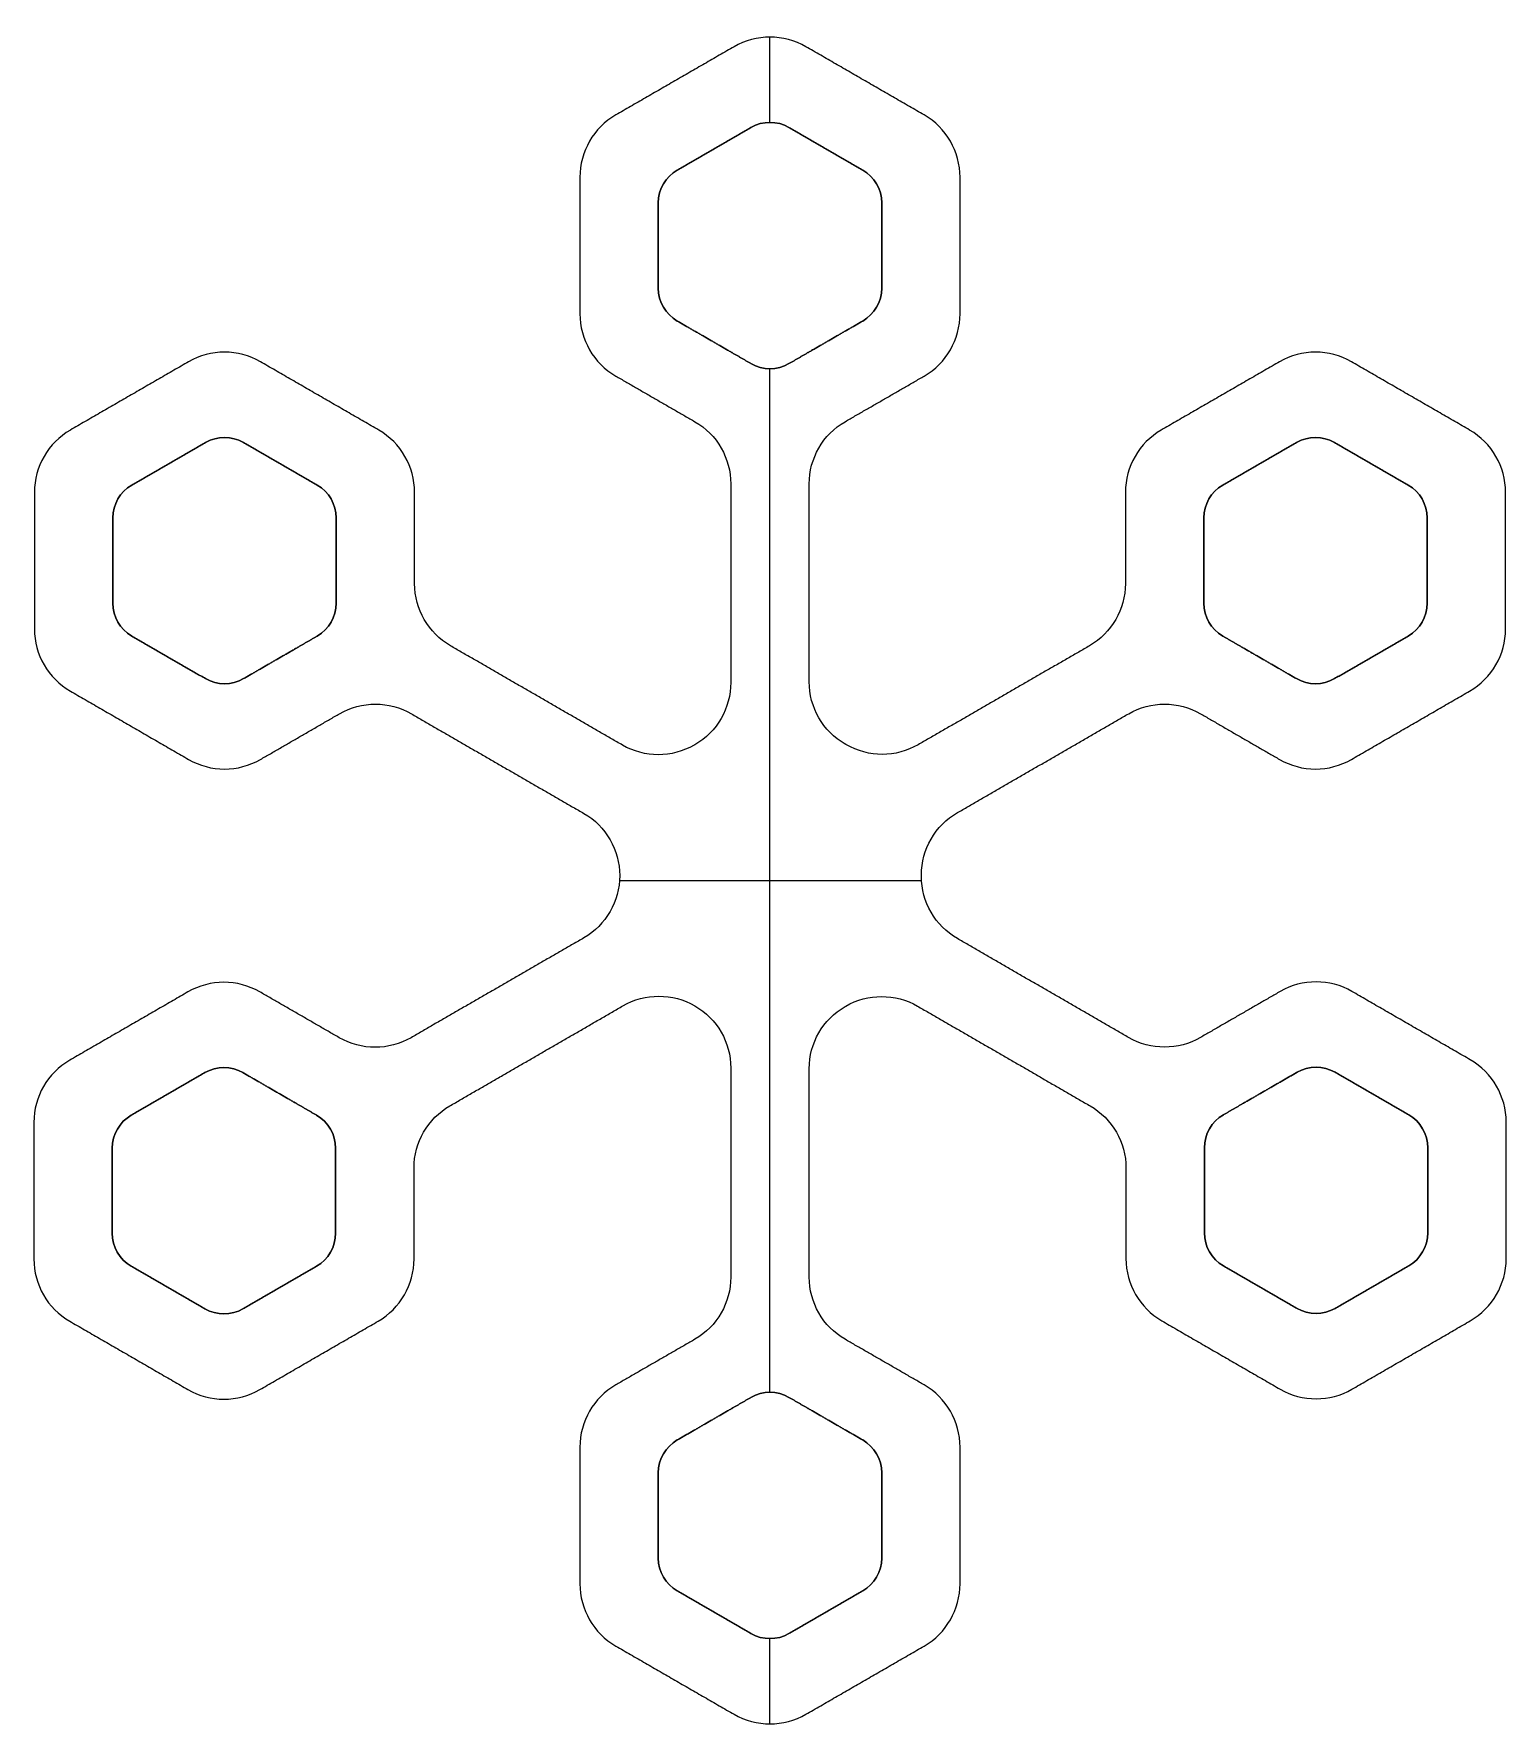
# Model space of a CAD drawing. Header units: millimetres. Extents: x -1.72 to 1.72, y -1.98 to 1.98.
import ezdxf

# ---------------------------------------------------------------- set-up
doc = ezdxf.new("R2010")
doc.units = ezdxf.units.MM
doc.header["$MEASUREMENT"] = 0
doc.layers.add('Default', color=178, linetype='Continuous', true_color=0x000000)

msp = doc.modelspace()

# ---------------------------------------------------------------- linework, layer by layer
at = {"layer": 'Default'}
for points, degree in [([(-0.084, 1.9482, -0.125), (-0.2221, 1.8684, -0.125), (-0.3603, 1.7887, -0.125)], 2), ([(-0.084, 1.9482, 0.125), (-0.2221, 1.8684, 0.125), (-0.3603, 1.7887, 0.125)], 2), ([(-0.084, 1.9482), (-0.2221, 1.8684), (-0.3603, 1.7887)], 2), ([(0.084, 1.9482, -0.125), (0.032, 1.9781, -0.125), (-0.032, 1.9781, -0.125), (-0.084, 1.9482, -0.125)], 3), ([(0.084, 1.9482, 0.125), (0.032, 1.9781, 0.125), (-0.032, 1.9781, 0.125), (-0.084, 1.9482, 0.125)], 3), ([(0.084, 1.9482), (0.032, 1.9781), (-0.032, 1.9781), (-0.084, 1.9482)], 3), ([(-0.084, 1.9482, -0.125), (-0.084, 1.9482), (-0.084, 1.9482, 0.125)], 2), ([(0, 1.7714, 0.125), (0, 1.871, 0.125), (0, 1.9707, 0.125)], 2), ([(0, 1.7714, -0.125), (0, 1.871, -0.125), (0, 1.9707, -0.125)], 2), ([(0, 1.9707, -0.125), (0, 1.9707), (0, 1.9707, 0.125)], 2), ([(0.3603, 1.7887, -0.125), (0.2221, 1.8684, -0.125), (0.084, 1.9482, -0.125)], 2), ([(0.084, 1.9482, -0.125), (0.084, 1.9482), (0.084, 1.9482, 0.125)], 2), ([(0.3603, 1.7887, 0.125), (0.2221, 1.8684, 0.125), (0.084, 1.9482, 0.125)], 2), ([(0.3603, 1.7887), (0.2221, 1.8684), (0.084, 1.9482)], 2), ([(-0.2221, 1.8684, -0.125), (-0.2221, 1.8684), (-0.2221, 1.8684, 0.125)], 2), ([(0.2221, 1.8684, -0.125), (0.2221, 1.8684), (0.2221, 1.8684, 0.125)], 2), ([(-0.3603, 1.7887, -0.125), (-0.4123, 1.7587, -0.125), (-0.4443, 1.7032, -0.125), (-0.4443, 1.6432, -0.125)], 3), ([(-0.3603, 1.7887, 0.125), (-0.4123, 1.7587, 0.125), (-0.4443, 1.7032, 0.125), (-0.4443, 1.6432, 0.125)], 3), ([(-0.3603, 1.7887), (-0.4123, 1.7587), (-0.4443, 1.7032), (-0.4443, 1.6432)], 3), ([(-0.3603, 1.7887, -0.125), (-0.3603, 1.7887), (-0.3603, 1.7887, 0.125)], 2), ([(0.4443, 1.6432, -0.125), (0.4443, 1.7032, -0.125), (0.4123, 1.7587, -0.125), (0.3603, 1.7887, -0.125)], 3), ([(0.3603, 1.7887, -0.125), (0.3603, 1.7887), (0.3603, 1.7887, 0.125)], 2), ([(0.4443, 1.6432, 0.125), (0.4443, 1.7032, 0.125), (0.4123, 1.7587, 0.125), (0.3603, 1.7887, 0.125)], 3), ([(0.4443, 1.6432), (0.4443, 1.7032), (0.4123, 1.7587), (0.3603, 1.7887)], 3), ([(-0.2167, 1.66, 0.125), (-0.1305, 1.7098, 0.125), (-0.0444, 1.7595, 0.125)], 2), ([(-0.2167, 1.66, -0.125), (-0.1305, 1.7098, -0.125), (-0.0444, 1.7595, -0.125)], 2), ([(-0.0444, 1.7595), (-0.1305, 1.7098), (-0.2167, 1.66)], 2), ([(-0.0444, 1.7595, 0.125), (-0.0169, 1.7753, 0.125), (0.0169, 1.7753, 0.125), (0.0444, 1.7595, 0.125)], 3), ([(-0.0444, 1.7595, -0.125), (-0.0169, 1.7753, -0.125), (0.0169, 1.7753, -0.125), (0.0444, 1.7595, -0.125)], 3), ([(0.0444, 1.7595), (0.0169, 1.7753), (-0.0169, 1.7753), (-0.0444, 1.7595)], 3), ([(-0.0444, 1.7595, -0.125), (-0.0444, 1.7595), (-0.0444, 1.7595, 0.125)], 2), ([(0, 1.7714, -0.125), (0, 1.7714), (0, 1.7714, 0.125)], 2), ([(0.0444, 1.7595, 0.125), (0.1305, 1.7098, 0.125), (0.2167, 1.66, 0.125)], 2), ([(0.0444, 1.7595, -0.125), (0.1305, 1.7098, -0.125), (0.2167, 1.66, -0.125)], 2), ([(0.0444, 1.7595, -0.125), (0.0444, 1.7595), (0.0444, 1.7595, 0.125)], 2), ([(0.2167, 1.66), (0.1305, 1.7098), (0.0444, 1.7595)], 2), ([(-0.4218, 1.7272, -0.125), (-0.4218, 1.7272), (-0.4218, 1.7272, 0.125)], 2), ([(-0.1305, 1.7098, -0.125), (-0.1305, 1.7098), (-0.1305, 1.7098, 0.125)], 2), ([(0.1305, 1.7098, -0.125), (0.1305, 1.7098), (0.1305, 1.7098, 0.125)], 2), ([(0.4218, 1.7272, -0.125), (0.4218, 1.7272), (0.4218, 1.7272, 0.125)], 2), ([(-0.4443, 1.6432, -0.125), (-0.4443, 1.6432), (-0.4443, 1.6432, 0.125)], 2), ([(-0.4443, 1.6432, -0.125), (-0.4443, 1.4836, -0.125), (-0.4443, 1.3241, -0.125)], 2), ([(-0.4443, 1.6432, 0.125), (-0.4443, 1.4836, 0.125), (-0.4443, 1.3241, 0.125)], 2), ([(-0.4443, 1.6432), (-0.4443, 1.4836), (-0.4443, 1.3241)], 2), ([(-0.261, 1.5832, 0.125), (-0.261, 1.6149, 0.125), (-0.2441, 1.6442, 0.125), (-0.2167, 1.66, 0.125)], 3), ([(-0.261, 1.5832, -0.125), (-0.261, 1.6149, -0.125), (-0.2441, 1.6442, -0.125), (-0.2167, 1.66, -0.125)], 3), ([(-0.2167, 1.66), (-0.2441, 1.6442), (-0.261, 1.6149), (-0.261, 1.5832)], 3), ([(-0.2492, 1.6275, -0.125), (-0.2492, 1.6275), (-0.2492, 1.6275, 0.125)], 2), ([(-0.2167, 1.66, -0.125), (-0.2167, 1.66), (-0.2167, 1.66, 0.125)], 2), ([(0.2167, 1.66, 0.125), (0.2442, 1.6442, 0.125), (0.2611, 1.6149, 0.125), (0.2611, 1.5832, 0.125)], 3), ([(0.2167, 1.66, -0.125), (0.2442, 1.6442, -0.125), (0.2611, 1.6149, -0.125), (0.2611, 1.5832, -0.125)], 3), ([(0.2167, 1.66, -0.125), (0.2167, 1.66), (0.2167, 1.66, 0.125)], 2), ([(0.2611, 1.5832), (0.2611, 1.6149), (0.2442, 1.6442), (0.2167, 1.66)], 3), ([(0.2492, 1.6275, -0.125), (0.2492, 1.6275), (0.2492, 1.6275, 0.125)], 2), ([(0.4443, 1.3241, -0.125), (0.4443, 1.4836, -0.125), (0.4443, 1.6432, -0.125)], 2), ([(0.4443, 1.6432, -0.125), (0.4443, 1.6432), (0.4443, 1.6432, 0.125)], 2), ([(0.4443, 1.3241, 0.125), (0.4443, 1.4836, 0.125), (0.4443, 1.6432, 0.125)], 2), ([(0.4443, 1.3241), (0.4443, 1.4836), (0.4443, 1.6432)], 2), ([(-0.261, 1.3841, 0.125), (-0.261, 1.4836, 0.125), (-0.261, 1.5832, 0.125)], 2), ([(-0.261, 1.3841, -0.125), (-0.261, 1.4836, -0.125), (-0.261, 1.5832, -0.125)], 2), ([(-0.261, 1.5832, -0.125), (-0.261, 1.5832), (-0.261, 1.5832, 0.125)], 2), ([(-0.261, 1.5832), (-0.261, 1.4836), (-0.261, 1.3841)], 2), ([(0.2611, 1.5832, 0.125), (0.2611, 1.4836, 0.125), (0.2611, 1.3841, 0.125)], 2), ([(0.2611, 1.5832, -0.125), (0.2611, 1.4836, -0.125), (0.2611, 1.3841, -0.125)], 2), ([(0.2611, 1.5832, -0.125), (0.2611, 1.5832), (0.2611, 1.5832, 0.125)], 2), ([(0.2611, 1.3841), (0.2611, 1.4836), (0.2611, 1.5832)], 2), ([(-0.4443, 1.4836, -0.125), (-0.4443, 1.4836), (-0.4443, 1.4836, 0.125)], 2), ([(-0.261, 1.4836, -0.125), (-0.261, 1.4836), (-0.261, 1.4836, 0.125)], 2), ([(0.2611, 1.4836, -0.125), (0.2611, 1.4836), (0.2611, 1.4836, 0.125)], 2), ([(0.4443, 1.4836, -0.125), (0.4443, 1.4836), (0.4443, 1.4836, 0.125)], 2), ([(-0.2167, 1.3072, 0.125), (-0.2441, 1.3231, 0.125), (-0.261, 1.3524, 0.125), (-0.261, 1.3841, 0.125)], 3), ([(-0.2167, 1.3072, -0.125), (-0.2441, 1.3231, -0.125), (-0.261, 1.3524, -0.125), (-0.261, 1.3841, -0.125)], 3), ([(-0.261, 1.3841, -0.125), (-0.261, 1.3841), (-0.261, 1.3841, 0.125)], 2), ([(-0.261, 1.3841), (-0.261, 1.3524), (-0.2441, 1.3231), (-0.2167, 1.3072)], 3), ([(0.2611, 1.3841, 0.125), (0.2611, 1.3524, 0.125), (0.2442, 1.3231, 0.125), (0.2167, 1.3072, 0.125)], 3), ([(0.2611, 1.3841, -0.125), (0.2611, 1.3524, -0.125), (0.2442, 1.3231, -0.125), (0.2167, 1.3072, -0.125)], 3), ([(0.2167, 1.3072), (0.2442, 1.3231), (0.2611, 1.3524), (0.2611, 1.3841)], 3), ([(0.2611, 1.3841, -0.125), (0.2611, 1.3841), (0.2611, 1.3841, 0.125)], 2), ([(-0.4443, 1.3241, -0.125), (-0.4443, 1.3241), (-0.4443, 1.3241, 0.125)], 2), ([(-0.4443, 1.3241, -0.125), (-0.4443, 1.2641, -0.125), (-0.4123, 1.2086, -0.125), (-0.3603, 1.1786, -0.125)], 3), ([(-0.4443, 1.3241, 0.125), (-0.4443, 1.2641, 0.125), (-0.4123, 1.2086, 0.125), (-0.3603, 1.1786, 0.125)], 3), ([(-0.4443, 1.3241), (-0.4443, 1.2641), (-0.4123, 1.2086), (-0.3603, 1.1786)], 3), ([(-0.2492, 1.3397, -0.125), (-0.2492, 1.3397), (-0.2492, 1.3397, 0.125)], 2), ([(-0.2167, 1.3072, -0.125), (-0.2167, 1.3072), (-0.2167, 1.3072, 0.125)], 2), ([(0.2167, 1.3072, -0.125), (0.2167, 1.3072), (0.2167, 1.3072, 0.125)], 2), ([(0.2492, 1.3397, -0.125), (0.2492, 1.3397), (0.2492, 1.3397, 0.125)], 2), ([(0.3604, 1.1786, -0.125), (0.4123, 1.2086, -0.125), (0.4443, 1.2641, -0.125), (0.4443, 1.3241, -0.125)], 3), ([(0.3604, 1.1786, 0.125), (0.4123, 1.2086, 0.125), (0.4443, 1.2641, 0.125), (0.4443, 1.3241, 0.125)], 3), ([(0.3604, 1.1786), (0.4123, 1.2086), (0.4443, 1.2641), (0.4443, 1.3241)], 3), ([(0.4443, 1.3241, -0.125), (0.4443, 1.3241), (0.4443, 1.3241, 0.125)], 2), ([(-1.1911, 1.212, -0.125), (-1.243, 1.242, -0.125), (-1.307, 1.242, -0.125), (-1.359, 1.212, -0.125)], 3), ([(-1.1911, 1.212, 0.125), (-1.243, 1.242, 0.125), (-1.307, 1.242, 0.125), (-1.359, 1.212, 0.125)], 3), ([(-1.1911, 1.212), (-1.243, 1.242), (-1.307, 1.242), (-1.359, 1.212)], 3), ([(-1.275, 1.2345, -0.125), (-1.275, 1.2345), (-1.275, 1.2345, 0.125)], 2), ([(-0.4218, 1.2401, -0.125), (-0.4218, 1.2401), (-0.4218, 1.2401, 0.125)], 2), ([(-0.0916, 1.235, -0.125), (-0.0916, 1.235), (-0.0916, 1.235, 0.125)], 2), ([(0.0916, 1.235, -0.125), (0.0916, 1.235), (0.0916, 1.235, 0.125)], 2), ([(0.4218, 1.2401, -0.125), (0.4218, 1.2401), (0.4218, 1.2401, 0.125)], 2), ([(1.359, 1.212, -0.125), (1.3071, 1.242, -0.125), (1.2431, 1.242, -0.125), (1.1911, 1.212, -0.125)], 3), ([(1.359, 1.212, 0.125), (1.3071, 1.242, 0.125), (1.2431, 1.242, 0.125), (1.1911, 1.212, 0.125)], 3), ([(1.359, 1.212), (1.3071, 1.242), (1.2431, 1.242), (1.1911, 1.212)], 3), ([(1.2751, 1.2345, -0.125), (1.2751, 1.2345), (1.2751, 1.2345, 0.125)], 2), ([(-1.359, 1.212, -0.125), (-1.4972, 1.1323, -0.125), (-1.6353, 1.0525, -0.125)], 2), ([(-1.359, 1.212, 0.125), (-1.4972, 1.1323, 0.125), (-1.6353, 1.0525, 0.125)], 2), ([(-1.359, 1.212), (-1.4972, 1.1323), (-1.6353, 1.0525)], 2), ([(-1.359, 1.212, -0.125), (-1.359, 1.212), (-1.359, 1.212, 0.125)], 2), ([(-0.9147, 1.0525, -0.125), (-1.0529, 1.1323, -0.125), (-1.1911, 1.212, -0.125)], 2), ([(-1.1911, 1.212, -0.125), (-1.1911, 1.212), (-1.1911, 1.212, 0.125)], 2), ([(-0.9147, 1.0525, 0.125), (-1.0529, 1.1323, 0.125), (-1.1911, 1.212, 0.125)], 2), ([(-0.9147, 1.0525), (-1.0529, 1.1323), (-1.1911, 1.212)], 2), ([(0.0444, 1.2077, 0.125), (0.0169, 1.1919, 0.125), (-0.0169, 1.1919, 0.125), (-0.0444, 1.2077, 0.125)], 3), ([(0.0444, 1.2077, -0.125), (0.0169, 1.1919, -0.125), (-0.0169, 1.1919, -0.125), (-0.0444, 1.2077, -0.125)], 3), ([(-0.0444, 1.2077, -0.125), (-0.0444, 1.2077), (-0.0444, 1.2077, 0.125)], 2), ([(-0.0444, 1.2077), (-0.0169, 1.1919), (0.0169, 1.1919), (0.0444, 1.2077)], 3), ([(0, -1.1958, 0.125), (0, 0, 0.125), (0, 1.1958, 0.125)], 2), ([(0, -1.1958, -0.125), (0, 0, -0.125), (0, 1.1958, -0.125)], 2), ([(0, 1.1958, -0.125), (0, 1.1958), (0, 1.1958, 0.125)], 2), ([(0.0444, 1.2077, -0.125), (0.0444, 1.2077), (0.0444, 1.2077, 0.125)], 2), ([(1.1911, 1.212, -0.125), (1.0529, 1.1323, -0.125), (0.9147, 1.0525, -0.125)], 2), ([(1.1911, 1.212, 0.125), (1.0529, 1.1323, 0.125), (0.9147, 1.0525, 0.125)], 2), ([(1.1911, 1.212), (1.0529, 1.1323), (0.9147, 1.0525)], 2), ([(1.1911, 1.212, -0.125), (1.1911, 1.212), (1.1911, 1.212, 0.125)], 2), ([(1.6354, 1.0525, -0.125), (1.4972, 1.1323, -0.125), (1.359, 1.212, -0.125)], 2), ([(1.359, 1.212, -0.125), (1.359, 1.212), (1.359, 1.212, 0.125)], 2), ([(1.6354, 1.0525, 0.125), (1.4972, 1.1323, 0.125), (1.359, 1.212, 0.125)], 2), ([(1.6354, 1.0525), (1.4972, 1.1323), (1.359, 1.212)], 2), ([(-0.3603, 1.1786, -0.125), (-0.3603, 1.1786), (-0.3603, 1.1786, 0.125)], 2), ([(-0.3603, 1.1786, -0.125), (-0.268, 1.1253, -0.125), (-0.1756, 1.072, -0.125)], 2), ([(-0.3603, 1.1786, 0.125), (-0.268, 1.1253, 0.125), (-0.1756, 1.072, 0.125)], 2), ([(-0.3603, 1.1786), (-0.268, 1.1253), (-0.1756, 1.072)], 2), ([(0.1756, 1.072, -0.125), (0.268, 1.1253, -0.125), (0.3604, 1.1786, -0.125)], 2), ([(0.1756, 1.072, 0.125), (0.268, 1.1253, 0.125), (0.3604, 1.1786, 0.125)], 2), ([(0.1756, 1.072), (0.268, 1.1253), (0.3604, 1.1786)], 2), ([(0.3604, 1.1786, -0.125), (0.3604, 1.1786), (0.3604, 1.1786, 0.125)], 2), ([(-1.4972, 1.1323, -0.125), (-1.4972, 1.1323), (-1.4972, 1.1323, 0.125)], 2), ([(-1.0529, 1.1323, -0.125), (-1.0529, 1.1323), (-1.0529, 1.1323, 0.125)], 2), ([(-0.268, 1.1253, -0.125), (-0.268, 1.1253), (-0.268, 1.1253, 0.125)], 2), ([(0.268, 1.1253, -0.125), (0.268, 1.1253), (0.268, 1.1253, 0.125)], 2), ([(1.0529, 1.1323, -0.125), (1.0529, 1.1323), (1.0529, 1.1323, 0.125)], 2), ([(1.4972, 1.1323, -0.125), (1.4972, 1.1323), (1.4972, 1.1323, 0.125)], 2), ([(-0.1756, 1.072, -0.125), (-0.1756, 1.072), (-0.1756, 1.072, 0.125)], 2), ([(-0.1756, 1.072, -0.125), (-0.1236, 1.042, -0.125), (-0.0916, 0.9865, -0.125), (-0.0916, 0.9265, -0.125)], 3), ([(-0.1756, 1.072, 0.125), (-0.1236, 1.042, 0.125), (-0.0916, 0.9865, 0.125), (-0.0916, 0.9265, 0.125)], 3), ([(-0.1756, 1.072), (-0.1236, 1.042), (-0.0916, 0.9865), (-0.0916, 0.9265)], 3), ([(0.0916, 0.9265, -0.125), (0.0916, 0.9865, -0.125), (0.1236, 1.042, -0.125), (0.1756, 1.072, -0.125)], 3), ([(0.0916, 0.9265, 0.125), (0.0916, 0.9865, 0.125), (0.1236, 1.042, 0.125), (0.1756, 1.072, 0.125)], 3), ([(0.0916, 0.9265), (0.0916, 0.9865), (0.1236, 1.042), (0.1756, 1.072)], 3), ([(0.1756, 1.072, -0.125), (0.1756, 1.072), (0.1756, 1.072, 0.125)], 2), ([(-1.6353, 1.0525, -0.125), (-1.6873, 1.0225, -0.125), (-1.7193, 0.9671, -0.125), (-1.7193, 0.907, -0.125)], 3), ([(-1.6353, 1.0525, 0.125), (-1.6873, 1.0225, 0.125), (-1.7193, 0.9671, 0.125), (-1.7193, 0.907, 0.125)], 3), ([(-1.6353, 1.0525), (-1.6873, 1.0225), (-1.7193, 0.9671), (-1.7193, 0.907)], 3), ([(-1.6353, 1.0525, -0.125), (-1.6353, 1.0525), (-1.6353, 1.0525, 0.125)], 2), ([(-1.3194, 1.0233, 0.125), (-1.2919, 1.0392, 0.125), (-1.2581, 1.0392, 0.125), (-1.2307, 1.0233, 0.125)], 3), ([(-1.3194, 1.0233, -0.125), (-1.2919, 1.0392, -0.125), (-1.2581, 1.0392, -0.125), (-1.2307, 1.0233, -0.125)], 3), ([(-1.2307, 1.0233), (-1.2581, 1.0392), (-1.2919, 1.0392), (-1.3194, 1.0233)], 3), ([(-1.275, 1.0352, -0.125), (-1.275, 1.0352), (-1.275, 1.0352, 0.125)], 2), ([(-0.8307, 0.907, -0.125), (-0.8307, 0.967, -0.125), (-0.8627, 1.0225, -0.125), (-0.9147, 1.0525, -0.125)], 3), ([(-0.9147, 1.0525, -0.125), (-0.9147, 1.0525), (-0.9147, 1.0525, 0.125)], 2), ([(-0.8307, 0.907, 0.125), (-0.8307, 0.967, 0.125), (-0.8627, 1.0225, 0.125), (-0.9147, 1.0525, 0.125)], 3), ([(-0.8307, 0.907), (-0.8307, 0.967), (-0.8627, 1.0225), (-0.9147, 1.0525)], 3), ([(0.9147, 1.0525, -0.125), (0.8628, 1.0225, -0.125), (0.8307, 0.967, -0.125), (0.8307, 0.907, -0.125)], 3), ([(0.9147, 1.0525, 0.125), (0.8628, 1.0225, 0.125), (0.8307, 0.967, 0.125), (0.8307, 0.907, 0.125)], 3), ([(0.9147, 1.0525), (0.8628, 1.0225), (0.8307, 0.967), (0.8307, 0.907)], 3), ([(0.9147, 1.0525, -0.125), (0.9147, 1.0525), (0.9147, 1.0525, 0.125)], 2), ([(1.2307, 1.0233, 0.125), (1.2582, 1.0392, 0.125), (1.292, 1.0392, 0.125), (1.3194, 1.0233, 0.125)], 3), ([(1.2307, 1.0233, -0.125), (1.2582, 1.0392, -0.125), (1.292, 1.0392, -0.125), (1.3194, 1.0233, -0.125)], 3), ([(1.3194, 1.0233), (1.292, 1.0392), (1.2582, 1.0392), (1.2307, 1.0233)], 3), ([(1.2751, 1.0352, -0.125), (1.2751, 1.0352), (1.2751, 1.0352, 0.125)], 2), ([(1.7194, 0.907, -0.125), (1.7194, 0.9671, -0.125), (1.6873, 1.0225, -0.125), (1.6354, 1.0525, -0.125)], 3), ([(1.6354, 1.0525, -0.125), (1.6354, 1.0525), (1.6354, 1.0525, 0.125)], 2), ([(1.7194, 0.907, 0.125), (1.7194, 0.9671, 0.125), (1.6873, 1.0225, 0.125), (1.6354, 1.0525, 0.125)], 3), ([(1.7194, 0.907), (1.7194, 0.9671), (1.6873, 1.0225), (1.6354, 1.0525)], 3), ([(-1.6968, 0.991, -0.125), (-1.6968, 0.991), (-1.6968, 0.991, 0.125)], 2), ([(-1.4917, 0.9239, 0.125), (-1.4055, 0.9736, 0.125), (-1.3194, 1.0233, 0.125)], 2), ([(-1.4917, 0.9239, -0.125), (-1.4055, 0.9736, -0.125), (-1.3194, 1.0233, -0.125)], 2), ([(-1.3194, 1.0233), (-1.4055, 0.9736), (-1.4917, 0.9239)], 2), ([(-1.3194, 1.0233, -0.125), (-1.3194, 1.0233), (-1.3194, 1.0233, 0.125)], 2), ([(-1.2307, 1.0233, 0.125), (-1.1445, 0.9736, 0.125), (-1.0583, 0.9239, 0.125)], 2), ([(-1.2307, 1.0233, -0.125), (-1.1445, 0.9736, -0.125), (-1.0583, 0.9239, -0.125)], 2), ([(-1.2307, 1.0233, -0.125), (-1.2307, 1.0233), (-1.2307, 1.0233, 0.125)], 2), ([(-1.0583, 0.9239), (-1.1445, 0.9736), (-1.2307, 1.0233)], 2), ([(-0.8532, 0.991, -0.125), (-0.8532, 0.991), (-0.8532, 0.991, 0.125)], 2), ([(-0.1141, 1.0105, -0.125), (-0.1141, 1.0105), (-0.1141, 1.0105, 0.125)], 2), ([(0.1141, 1.0105, -0.125), (0.1141, 1.0105), (0.1141, 1.0105, 0.125)], 2), ([(0.8532, 0.991, -0.125), (0.8532, 0.991), (0.8532, 0.991, 0.125)], 2), ([(1.0584, 0.9239, 0.125), (1.1445, 0.9736, 0.125), (1.2307, 1.0233, 0.125)], 2), ([(1.0584, 0.9239, -0.125), (1.1445, 0.9736, -0.125), (1.2307, 1.0233, -0.125)], 2), ([(1.2307, 1.0233), (1.1445, 0.9736), (1.0584, 0.9239)], 2), ([(1.2307, 1.0233, -0.125), (1.2307, 1.0233), (1.2307, 1.0233, 0.125)], 2), ([(1.3194, 1.0233, 0.125), (1.4056, 0.9736, 0.125), (1.4917, 0.9239, 0.125)], 2), ([(1.3194, 1.0233, -0.125), (1.4056, 0.9736, -0.125), (1.4917, 0.9239, -0.125)], 2), ([(1.3194, 1.0233, -0.125), (1.3194, 1.0233), (1.3194, 1.0233, 0.125)], 2), ([(1.4917, 0.9239), (1.4056, 0.9736), (1.3194, 1.0233)], 2), ([(1.6969, 0.991, -0.125), (1.6969, 0.991), (1.6969, 0.991, 0.125)], 2), ([(-1.4055, 0.9736, -0.125), (-1.4055, 0.9736), (-1.4055, 0.9736, 0.125)], 2), ([(-1.1445, 0.9736, -0.125), (-1.1445, 0.9736), (-1.1445, 0.9736, 0.125)], 2), ([(1.1445, 0.9736, -0.125), (1.1445, 0.9736), (1.1445, 0.9736, 0.125)], 2), ([(1.4056, 0.9736, -0.125), (1.4056, 0.9736), (1.4056, 0.9736, 0.125)], 2), ([(-1.5361, 0.847, 0.125), (-1.5361, 0.8787, 0.125), (-1.5192, 0.908, 0.125), (-1.4917, 0.9239, 0.125)], 3), ([(-1.5361, 0.847, -0.125), (-1.5361, 0.8787, -0.125), (-1.5192, 0.908, -0.125), (-1.4917, 0.9239, -0.125)], 3), ([(-1.4917, 0.9239), (-1.5192, 0.908), (-1.5361, 0.8787), (-1.5361, 0.847)], 3), ([(-1.4917, 0.9239, -0.125), (-1.4917, 0.9239), (-1.4917, 0.9239, 0.125)], 2), ([(-1.0583, 0.9239, 0.125), (-1.0309, 0.908, 0.125), (-1.0139, 0.8787, 0.125), (-1.0139, 0.847, 0.125)], 3), ([(-1.0583, 0.9239, -0.125), (-1.0309, 0.908, -0.125), (-1.0139, 0.8787, -0.125), (-1.0139, 0.847, -0.125)], 3), ([(-1.0583, 0.9239, -0.125), (-1.0583, 0.9239), (-1.0583, 0.9239, 0.125)], 2), ([(-1.0139, 0.847), (-1.0139, 0.8787), (-1.0309, 0.908), (-1.0583, 0.9239)], 3), ([(-0.0916, 0.9265, -0.125), (-0.0916, 0.9265), (-0.0916, 0.9265, 0.125)], 2), ([(-0.0916, 0.9265, -0.125), (-0.0916, 0.6946, -0.125), (-0.0916, 0.4628, -0.125)], 2), ([(-0.0916, 0.9265, 0.125), (-0.0916, 0.6946, 0.125), (-0.0916, 0.4628, 0.125)], 2), ([(-0.0916, 0.9265), (-0.0916, 0.6946), (-0.0916, 0.4628)], 2), ([(0.0916, 0.4644, -0.125), (0.0916, 0.6954, -0.125), (0.0916, 0.9265, -0.125)], 2), ([(0.0916, 0.9265, -0.125), (0.0916, 0.9265), (0.0916, 0.9265, 0.125)], 2), ([(0.0916, 0.4644, 0.125), (0.0916, 0.6954, 0.125), (0.0916, 0.9265, 0.125)], 2), ([(0.0916, 0.4644), (0.0916, 0.6954), (0.0916, 0.9265)], 2), ([(1.014, 0.847, 0.125), (1.014, 0.8787, 0.125), (1.0309, 0.908, 0.125), (1.0584, 0.9239, 0.125)], 3), ([(1.014, 0.847, -0.125), (1.014, 0.8787, -0.125), (1.0309, 0.908, -0.125), (1.0584, 0.9239, -0.125)], 3), ([(1.0584, 0.9239), (1.0309, 0.908), (1.014, 0.8787), (1.014, 0.847)], 3), ([(1.0584, 0.9239, -0.125), (1.0584, 0.9239), (1.0584, 0.9239, 0.125)], 2), ([(1.4917, 0.9239, 0.125), (1.5192, 0.908, 0.125), (1.5361, 0.8787, 0.125), (1.5361, 0.847, 0.125)], 3), ([(1.4917, 0.9239, -0.125), (1.5192, 0.908, -0.125), (1.5361, 0.8787, -0.125), (1.5361, 0.847, -0.125)], 3), ([(1.4917, 0.9239, -0.125), (1.4917, 0.9239), (1.4917, 0.9239, 0.125)], 2), ([(1.5361, 0.847), (1.5361, 0.8787), (1.5192, 0.908), (1.4917, 0.9239)], 3), ([(-1.7193, 0.907, -0.125), (-1.7193, 0.907), (-1.7193, 0.907, 0.125)], 2), ([(-1.7193, 0.907, -0.125), (-1.7193, 0.7475, -0.125), (-1.7193, 0.5879, -0.125)], 2), ([(-1.7193, 0.907, 0.125), (-1.7193, 0.7475, 0.125), (-1.7193, 0.5879, 0.125)], 2), ([(-1.7193, 0.907), (-1.7193, 0.7475), (-1.7193, 0.5879)], 2), ([(-1.5242, 0.8914, -0.125), (-1.5242, 0.8914), (-1.5242, 0.8914, 0.125)], 2), ([(-1.0258, 0.8914, -0.125), (-1.0258, 0.8914), (-1.0258, 0.8914, 0.125)], 2), ([(-0.8307, 0.6937, -0.125), (-0.8307, 0.8004, -0.125), (-0.8307, 0.907, -0.125)], 2), ([(-0.8307, 0.907, -0.125), (-0.8307, 0.907), (-0.8307, 0.907, 0.125)], 2), ([(-0.8307, 0.6937, 0.125), (-0.8307, 0.8004, 0.125), (-0.8307, 0.907, 0.125)], 2), ([(-0.8307, 0.6937), (-0.8307, 0.8004), (-0.8307, 0.907)], 2), ([(0.8307, 0.907, -0.125), (0.8307, 0.907), (0.8307, 0.907, 0.125)], 2), ([(0.8307, 0.907, -0.125), (0.8307, 0.8004, -0.125), (0.8307, 0.6937, -0.125)], 2), ([(0.8307, 0.907, 0.125), (0.8307, 0.8004, 0.125), (0.8307, 0.6937, 0.125)], 2), ([(0.8307, 0.907), (0.8307, 0.8004), (0.8307, 0.6937)], 2), ([(1.0259, 0.8914, -0.125), (1.0259, 0.8914), (1.0259, 0.8914, 0.125)], 2), ([(1.5242, 0.8914, -0.125), (1.5242, 0.8914), (1.5242, 0.8914, 0.125)], 2), ([(1.7194, 0.5879, -0.125), (1.7194, 0.7475, -0.125), (1.7194, 0.907, -0.125)], 2), ([(1.7194, 0.907, -0.125), (1.7194, 0.907), (1.7194, 0.907, 0.125)], 2), ([(1.7194, 0.5879, 0.125), (1.7194, 0.7475, 0.125), (1.7194, 0.907, 0.125)], 2), ([(1.7194, 0.5879), (1.7194, 0.7475), (1.7194, 0.907)], 2), ([(-1.5361, 0.648, 0.125), (-1.5361, 0.7475, 0.125), (-1.5361, 0.847, 0.125)], 2), ([(-1.5361, 0.648, -0.125), (-1.5361, 0.7475, -0.125), (-1.5361, 0.847, -0.125)], 2), ([(-1.5361, 0.847, -0.125), (-1.5361, 0.847), (-1.5361, 0.847, 0.125)], 2), ([(-1.5361, 0.847), (-1.5361, 0.7475), (-1.5361, 0.648)], 2), ([(-1.0139, 0.847, 0.125), (-1.0139, 0.7748, 0.125), (-1.0139, 0.7026, 0.125)], 2), ([(-1.0139, 0.847, -0.125), (-1.0139, 0.7748, -0.125), (-1.0139, 0.7026, -0.125)], 2), ([(-1.0139, 0.847, -0.125), (-1.0139, 0.847), (-1.0139, 0.847, 0.125)], 2), ([(-1.0139, 0.7026), (-1.0139, 0.7748), (-1.0139, 0.847)], 2), ([(1.014, 0.847, -0.125), (1.014, 0.847), (1.014, 0.847, 0.125)], 2), ([(1.5361, 0.847, 0.125), (1.5361, 0.7475, 0.125), (1.5361, 0.648, 0.125)], 2), ([(1.5361, 0.847, -0.125), (1.5361, 0.7475, -0.125), (1.5361, 0.648, -0.125)], 2), ([(1.5361, 0.847, -0.125), (1.5361, 0.847), (1.5361, 0.847, 0.125)], 2), ([(1.5361, 0.648), (1.5361, 0.7475), (1.5361, 0.847)], 2), ([(-0.8307, 0.8004, -0.125), (-0.8307, 0.8004), (-0.8307, 0.8004, 0.125)], 2), ([(0.8307, 0.8004, -0.125), (0.8307, 0.8004), (0.8307, 0.8004, 0.125)], 2), ([(-1.0139, 0.7748, -0.125), (-1.0139, 0.7748), (-1.0139, 0.7748, 0.125)], 2), ([(-1.7193, 0.7475, -0.125), (-1.7193, 0.7475), (-1.7193, 0.7475, 0.125)], 2), ([(-1.5361, 0.7475, -0.125), (-1.5361, 0.7475), (-1.5361, 0.7475, 0.125)], 2), ([(1.5361, 0.7475, -0.125), (1.5361, 0.7475), (1.5361, 0.7475, 0.125)], 2), ([(1.7194, 0.7475, -0.125), (1.7194, 0.7475), (1.7194, 0.7475, 0.125)], 2), ([(-1.0139, 0.7026, 0.125), (-1.0139, 0.6753, 0.125), (-1.0139, 0.648, 0.125)], 2), ([(-1.0139, 0.7026, -0.125), (-1.0139, 0.6753, -0.125), (-1.0139, 0.648, -0.125)], 2), ([(-1.0139, 0.7026, -0.125), (-1.0139, 0.7026), (-1.0139, 0.7026, 0.125)], 2), ([(-1.0139, 0.648), (-1.0139, 0.6753), (-1.0139, 0.7026)], 2), ([(-1.0139, 0.6753, -0.125), (-1.0139, 0.6753), (-1.0139, 0.6753, 0.125)], 2), ([(-0.7467, 0.5483, -0.125), (-0.7987, 0.5783, -0.125), (-0.8307, 0.6337, -0.125), (-0.8307, 0.6937, -0.125)], 3), ([(-0.8307, 0.6937, -0.125), (-0.8307, 0.6937), (-0.8307, 0.6937, 0.125)], 2), ([(-0.7467, 0.5483, 0.125), (-0.7987, 0.5783, 0.125), (-0.8307, 0.6337, 0.125), (-0.8307, 0.6937, 0.125)], 3), ([(-0.7467, 0.5483), (-0.7987, 0.5783), (-0.8307, 0.6337), (-0.8307, 0.6937)], 3), ([(-0.0916, 0.6946, -0.125), (-0.0916, 0.6946), (-0.0916, 0.6946, 0.125)], 2), ([(0.0916, 0.6954, -0.125), (0.0916, 0.6954), (0.0916, 0.6954, 0.125)], 2), ([(0.8307, 0.6937, -0.125), (0.8307, 0.6337, -0.125), (0.7987, 0.5783, -0.125), (0.7467, 0.5483, -0.125)], 3), ([(0.8307, 0.6937, 0.125), (0.8307, 0.6337, 0.125), (0.7987, 0.5783, 0.125), (0.7467, 0.5483, 0.125)], 3), ([(0.8307, 0.6937), (0.8307, 0.6337), (0.7987, 0.5783), (0.7467, 0.5483)], 3), ([(0.8307, 0.6937, -0.125), (0.8307, 0.6937), (0.8307, 0.6937, 0.125)], 2), ([(1.014, 0.7026, -0.125), (1.014, 0.7026), (1.014, 0.7026, 0.125)], 2), ([(-1.4917, 0.5711, 0.125), (-1.5192, 0.587, 0.125), (-1.5361, 0.6163, 0.125), (-1.5361, 0.648, 0.125)], 3), ([(-1.4917, 0.5711, -0.125), (-1.5192, 0.587, -0.125), (-1.5361, 0.6163, -0.125), (-1.5361, 0.648, -0.125)], 3), ([(-1.5361, 0.648, -0.125), (-1.5361, 0.648), (-1.5361, 0.648, 0.125)], 2), ([(-1.5361, 0.648), (-1.5361, 0.6163), (-1.5192, 0.587), (-1.4917, 0.5711)], 3), ([(-1.0139, 0.648, 0.125), (-1.0139, 0.6163, 0.125), (-1.0308, 0.587, 0.125), (-1.0583, 0.5711, 0.125)], 3), ([(-1.0139, 0.648, -0.125), (-1.0139, 0.6163, -0.125), (-1.0308, 0.587, -0.125), (-1.0583, 0.5711, -0.125)], 3), ([(-1.0583, 0.5711), (-1.0308, 0.587), (-1.0139, 0.6163), (-1.0139, 0.648)], 3), ([(-1.0139, 0.648, -0.125), (-1.0139, 0.648), (-1.0139, 0.648, 0.125)], 2), ([(1.0583, 0.5711, 0.125), (1.0309, 0.587, 0.125), (1.014, 0.6163, 0.125), (1.014, 0.648, 0.125)], 3), ([(1.0583, 0.5711, -0.125), (1.0309, 0.587, -0.125), (1.014, 0.6163, -0.125), (1.014, 0.648, -0.125)], 3), ([(1.014, 0.648, -0.125), (1.014, 0.648), (1.014, 0.648, 0.125)], 2), ([(1.014, 0.648), (1.014, 0.6163), (1.0309, 0.587), (1.0583, 0.5711)], 3), ([(1.5361, 0.648, 0.125), (1.5361, 0.6163, 0.125), (1.5192, 0.587, 0.125), (1.4918, 0.5711, 0.125)], 3), ([(1.5361, 0.648, -0.125), (1.5361, 0.6163, -0.125), (1.5192, 0.587, -0.125), (1.4918, 0.5711, -0.125)], 3), ([(1.4918, 0.5711), (1.5192, 0.587), (1.5361, 0.6163), (1.5361, 0.648)], 3), ([(1.5361, 0.648, -0.125), (1.5361, 0.648), (1.5361, 0.648, 0.125)], 2), ([(-1.5242, 0.6036, -0.125), (-1.5242, 0.6036), (-1.5242, 0.6036, 0.125)], 2), ([(-1.0258, 0.6036, -0.125), (-1.0258, 0.6036), (-1.0258, 0.6036, 0.125)], 2), ([(-0.8082, 0.6098, -0.125), (-0.8082, 0.6098), (-0.8082, 0.6098, 0.125)], 2), ([(0.8082, 0.6098, -0.125), (0.8082, 0.6098), (0.8082, 0.6098, 0.125)], 2), ([(1.0259, 0.6036, -0.125), (1.0259, 0.6036), (1.0259, 0.6036, 0.125)], 2), ([(1.5242, 0.6036, -0.125), (1.5242, 0.6036), (1.5242, 0.6036, 0.125)], 2), ([(-1.7193, 0.5879, -0.125), (-1.7193, 0.5879), (-1.7193, 0.5879, 0.125)], 2), ([(-1.7193, 0.5879, -0.125), (-1.7193, 0.5279, -0.125), (-1.6873, 0.4725, -0.125), (-1.6353, 0.4425, -0.125)], 3), ([(-1.7193, 0.5879, 0.125), (-1.7193, 0.5279, 0.125), (-1.6873, 0.4725, 0.125), (-1.6353, 0.4425, 0.125)], 3), ([(-1.7193, 0.5879), (-1.7193, 0.5279), (-1.6873, 0.4725), (-1.6353, 0.4425)], 3), ([(-1.3194, 0.4716, 0.125), (-1.4056, 0.5213, 0.125), (-1.4917, 0.5711, 0.125)], 2), ([(-1.3194, 0.4716, -0.125), (-1.4056, 0.5213, -0.125), (-1.4917, 0.5711, -0.125)], 2), ([(-1.4917, 0.5711, -0.125), (-1.4917, 0.5711), (-1.4917, 0.5711, 0.125)], 2), ([(-1.4917, 0.5711), (-1.4056, 0.5213), (-1.3194, 0.4716)], 2), ([(-1.0583, 0.5711, -0.125), (-1.0583, 0.5711), (-1.0583, 0.5711, 0.125)], 2), ([(1.0583, 0.5711, -0.125), (1.0583, 0.5711), (1.0583, 0.5711, 0.125)], 2), ([(1.4918, 0.5711, 0.125), (1.4056, 0.5213, 0.125), (1.3195, 0.4716, 0.125)], 2), ([(1.4918, 0.5711, -0.125), (1.4056, 0.5213, -0.125), (1.3195, 0.4716, -0.125)], 2), ([(1.3195, 0.4716), (1.4056, 0.5213), (1.4918, 0.5711)], 2), ([(1.4918, 0.5711, -0.125), (1.4918, 0.5711), (1.4918, 0.5711, 0.125)], 2), ([(1.6354, 0.4425, -0.125), (1.6874, 0.4725, -0.125), (1.7194, 0.5279, -0.125), (1.7194, 0.5879, -0.125)], 3), ([(1.6354, 0.4425, 0.125), (1.6874, 0.4725, 0.125), (1.7194, 0.5279, 0.125), (1.7194, 0.5879, 0.125)], 3), ([(1.6354, 0.4425), (1.6874, 0.4725), (1.7194, 0.5279), (1.7194, 0.5879)], 3), ([(1.7194, 0.5879, -0.125), (1.7194, 0.5879), (1.7194, 0.5879, 0.125)], 2), ([(-1.4056, 0.5213, -0.125), (-1.4056, 0.5213), (-1.4056, 0.5213, 0.125)], 2), ([(-1.1055, 0.5438, -0.125), (-1.1055, 0.5438), (-1.1055, 0.5438, 0.125)], 2), ([(-0.3451, 0.3164, -0.125), (-0.5459, 0.4324, -0.125), (-0.7467, 0.5483, -0.125)], 2), ([(-0.7467, 0.5483, -0.125), (-0.7467, 0.5483), (-0.7467, 0.5483, 0.125)], 2), ([(-0.3451, 0.3164, 0.125), (-0.5459, 0.4324, 0.125), (-0.7467, 0.5483, 0.125)], 2), ([(-0.3451, 0.3164), (-0.5459, 0.4324), (-0.7467, 0.5483)], 2), ([(0.7467, 0.5483, -0.125), (0.5466, 0.4328, -0.125), (0.3465, 0.3172, -0.125)], 2), ([(0.7467, 0.5483, 0.125), (0.5466, 0.4328, 0.125), (0.3465, 0.3172, 0.125)], 2), ([(0.7467, 0.5483), (0.5466, 0.4328), (0.3465, 0.3172)], 2), ([(0.7467, 0.5483, -0.125), (0.7467, 0.5483), (0.7467, 0.5483, 0.125)], 2), ([(1.1056, 0.5438, -0.125), (1.1056, 0.5438), (1.1056, 0.5438, 0.125)], 2), ([(1.4056, 0.5213, -0.125), (1.4056, 0.5213), (1.4056, 0.5213, 0.125)], 2), ([(-1.6968, 0.504, -0.125), (-1.6968, 0.504), (-1.6968, 0.504, 0.125)], 2), ([(1.6969, 0.504, -0.125), (1.6969, 0.504), (1.6969, 0.504, 0.125)], 2), ([(-1.6353, 0.4425, -0.125), (-1.6353, 0.4425), (-1.6353, 0.4425, 0.125)], 2), ([(-1.6353, 0.4425, -0.125), (-1.4972, 0.3627, -0.125), (-1.359, 0.2829, -0.125)], 2), ([(-1.6353, 0.4425, 0.125), (-1.4972, 0.3627, 0.125), (-1.359, 0.2829, 0.125)], 2), ([(-1.6353, 0.4425), (-1.4972, 0.3627), (-1.359, 0.2829)], 2), ([(-1.2306, 0.4716, 0.125), (-1.2581, 0.4557, 0.125), (-1.2919, 0.4557, 0.125), (-1.3194, 0.4716, 0.125)], 3), ([(-1.2306, 0.4716, -0.125), (-1.2581, 0.4557, -0.125), (-1.2919, 0.4557, -0.125), (-1.3194, 0.4716, -0.125)], 3), ([(-1.3194, 0.4716, -0.125), (-1.3194, 0.4716), (-1.3194, 0.4716, 0.125)], 2), ([(-1.3194, 0.4716), (-1.2919, 0.4557), (-1.2581, 0.4557), (-1.2306, 0.4716)], 3), ([(-1.275, 0.4597, -0.125), (-1.275, 0.4597), (-1.275, 0.4597, 0.125)], 2), ([(-1.2306, 0.4716, -0.125), (-1.2306, 0.4716), (-1.2306, 0.4716, 0.125)], 2), ([(-0.0916, 0.4628, -0.125), (-0.0916, 0.4028, -0.125), (-0.1236, 0.3473, -0.125), (-0.1756, 0.3173, -0.125)], 3), ([(-0.0916, 0.4628, 0.125), (-0.0916, 0.4028, 0.125), (-0.1236, 0.3473, 0.125), (-0.1756, 0.3173, 0.125)], 3), ([(-0.0916, 0.4628), (-0.0916, 0.4028), (-0.1236, 0.3473), (-0.1756, 0.3173)], 3), ([(-0.0916, 0.4628, -0.125), (-0.0916, 0.4628), (-0.0916, 0.4628, 0.125)], 2), ([(0.1756, 0.3189, -0.125), (0.1236, 0.3489, -0.125), (0.0916, 0.4044, -0.125), (0.0916, 0.4644, -0.125)], 3), ([(0.0916, 0.4644, -0.125), (0.0916, 0.4644), (0.0916, 0.4644, 0.125)], 2), ([(0.1756, 0.3189, 0.125), (0.1236, 0.3489, 0.125), (0.0916, 0.4044, 0.125), (0.0916, 0.4644, 0.125)], 3), ([(0.1756, 0.3189), (0.1236, 0.3489), (0.0916, 0.4044), (0.0916, 0.4644)], 3), ([(1.3195, 0.4716, 0.125), (1.292, 0.4557, 0.125), (1.2581, 0.4557, 0.125), (1.2307, 0.4716, 0.125)], 3), ([(1.3195, 0.4716, -0.125), (1.292, 0.4557, -0.125), (1.2581, 0.4557, -0.125), (1.2307, 0.4716, -0.125)], 3), ([(1.2307, 0.4716, -0.125), (1.2307, 0.4716), (1.2307, 0.4716, 0.125)], 2), ([(1.2307, 0.4716), (1.2581, 0.4557), (1.292, 0.4557), (1.3195, 0.4716)], 3), ([(1.2751, 0.4597, -0.125), (1.2751, 0.4597), (1.2751, 0.4597, 0.125)], 2), ([(1.3195, 0.4716, -0.125), (1.3195, 0.4716), (1.3195, 0.4716, 0.125)], 2), ([(1.3591, 0.2829, -0.125), (1.4972, 0.3627, -0.125), (1.6354, 0.4425, -0.125)], 2), ([(1.3591, 0.2829, 0.125), (1.4972, 0.3627, 0.125), (1.6354, 0.4425, 0.125)], 2), ([(1.3591, 0.2829), (1.4972, 0.3627), (1.6354, 0.4425)], 2), ([(1.6354, 0.4425, -0.125), (1.6354, 0.4425), (1.6354, 0.4425, 0.125)], 2), ([(-1.0063, 0.3896, -0.125), (-0.9543, 0.4196, -0.125), (-0.8903, 0.4196, -0.125), (-0.8383, 0.3895, -0.125)], 3), ([(-1.0063, 0.3896, 0.125), (-0.9543, 0.4196, 0.125), (-0.8903, 0.4196, 0.125), (-0.8383, 0.3895, 0.125)], 3), ([(-1.0063, 0.3896), (-0.9543, 0.4196), (-0.8903, 0.4196), (-0.8383, 0.3895)], 3), ([(-0.9223, 0.4121, -0.125), (-0.9223, 0.4121), (-0.9223, 0.4121, 0.125)], 2), ([(-0.5459, 0.4324, -0.125), (-0.5459, 0.4324), (-0.5459, 0.4324, 0.125)], 2), ([(0.5466, 0.4328, -0.125), (0.5466, 0.4328), (0.5466, 0.4328, 0.125)], 2), ([(0.8384, 0.3896, -0.125), (0.8904, 0.4196, -0.125), (0.9544, 0.4196, -0.125), (1.0064, 0.3896, -0.125)], 3), ([(0.8384, 0.3896, 0.125), (0.8904, 0.4196, 0.125), (0.9544, 0.4196, 0.125), (1.0064, 0.3896, 0.125)], 3), ([(0.8384, 0.3896), (0.8904, 0.4196), (0.9544, 0.4196), (1.0064, 0.3896)], 3), ([(0.9224, 0.4121, -0.125), (0.9224, 0.4121), (0.9224, 0.4121, 0.125)], 2), ([(-1.4972, 0.3627, -0.125), (-1.4972, 0.3627), (-1.4972, 0.3627, 0.125)], 2), ([(-1.191, 0.2829, -0.125), (-1.0987, 0.3362, -0.125), (-1.0063, 0.3896, -0.125)], 2), ([(-1.191, 0.2829, 0.125), (-1.0987, 0.3362, 0.125), (-1.0063, 0.3896, 0.125)], 2), ([(-1.191, 0.2829), (-1.0987, 0.3362), (-1.0063, 0.3896)], 2), ([(-1.0063, 0.3896, -0.125), (-1.0063, 0.3896), (-1.0063, 0.3896, 0.125)], 2), ([(-0.8383, 0.3895, -0.125), (-0.8383, 0.3895), (-0.8383, 0.3895, 0.125)], 2), ([(-0.8383, 0.3895, -0.125), (-0.6368, 0.2732, -0.125), (-0.4353, 0.1569, -0.125)], 2), ([(-0.8383, 0.3895, 0.125), (-0.6368, 0.2732, 0.125), (-0.4353, 0.1569, 0.125)], 2), ([(-0.8383, 0.3895), (-0.6368, 0.2732), (-0.4353, 0.1569)], 2), ([(-0.1141, 0.3788, -0.125), (-0.1141, 0.3788), (-0.1141, 0.3788, 0.125)], 2), ([(0.1141, 0.3804, -0.125), (0.1141, 0.3804), (0.1141, 0.3804, 0.125)], 2), ([(0.4381, 0.1585, -0.125), (0.6382, 0.274, -0.125), (0.8384, 0.3896, -0.125)], 2), ([(0.4381, 0.1585, 0.125), (0.6382, 0.274, 0.125), (0.8384, 0.3896, 0.125)], 2), ([(0.4381, 0.1585), (0.6382, 0.274), (0.8384, 0.3896)], 2), ([(0.8384, 0.3896, -0.125), (0.8384, 0.3896), (0.8384, 0.3896, 0.125)], 2), ([(1.0064, 0.3896, -0.125), (1.0064, 0.3896), (1.0064, 0.3896, 0.125)], 2), ([(1.0064, 0.3896, -0.125), (1.0987, 0.3362, -0.125), (1.1911, 0.2829, -0.125)], 2), ([(1.0064, 0.3896, 0.125), (1.0987, 0.3362, 0.125), (1.1911, 0.2829, 0.125)], 2), ([(1.0064, 0.3896), (1.0987, 0.3362), (1.1911, 0.2829)], 2), ([(1.4972, 0.3627, -0.125), (1.4972, 0.3627), (1.4972, 0.3627, 0.125)], 2), ([(-1.0987, 0.3362, -0.125), (-1.0987, 0.3362), (-1.0987, 0.3362, 0.125)], 2), ([(-0.1756, 0.3173, -0.125), (-0.1764, 0.3169, -0.125), (-0.1771, 0.3164, -0.125)], 2), ([(-0.1756, 0.3173, 0.125), (-0.1764, 0.3169, 0.125), (-0.1771, 0.3164, 0.125)], 2), ([(-0.1756, 0.3173), (-0.1764, 0.3169), (-0.1771, 0.3164)], 2), ([(-0.1764, 0.3169, -0.125), (-0.1764, 0.3169), (-0.1764, 0.3169, 0.125)], 2), ([(-0.1756, 0.3173, -0.125), (-0.1756, 0.3173), (-0.1756, 0.3173, 0.125)], 2), ([(0.1785, 0.3172, -0.125), (0.1771, 0.3181, -0.125), (0.1756, 0.3189, -0.125)], 2), ([(0.1756, 0.3189, -0.125), (0.1756, 0.3189), (0.1756, 0.3189, 0.125)], 2), ([(0.1785, 0.3172, 0.125), (0.1771, 0.3181, 0.125), (0.1756, 0.3189, 0.125)], 2), ([(0.1785, 0.3172), (0.1771, 0.3181), (0.1756, 0.3189)], 2), ([(0.1771, 0.3181, -0.125), (0.1771, 0.3181), (0.1771, 0.3181, 0.125)], 2), ([(0.3465, 0.3172, -0.125), (0.2945, 0.2872, -0.125), (0.2305, 0.2872, -0.125), (0.1785, 0.3172, -0.125)], 3), ([(0.1785, 0.3172, -0.125), (0.1785, 0.3172), (0.1785, 0.3172, 0.125)], 2), ([(0.3465, 0.3172, 0.125), (0.2945, 0.2872, 0.125), (0.2305, 0.2872, 0.125), (0.1785, 0.3172, 0.125)], 3), ([(0.3465, 0.3172), (0.2945, 0.2872), (0.2305, 0.2872), (0.1785, 0.3172)], 3), ([(0.3465, 0.3172, -0.125), (0.3465, 0.3172), (0.3465, 0.3172, 0.125)], 2), ([(1.0987, 0.3362, -0.125), (1.0987, 0.3362), (1.0987, 0.3362, 0.125)], 2), ([(-1.359, 0.2829, -0.125), (-1.359, 0.2829), (-1.359, 0.2829, 0.125)], 2), ([(-1.359, 0.2829, -0.125), (-1.307, 0.2529, -0.125), (-1.243, 0.2529, -0.125), (-1.191, 0.2829, -0.125)], 3), ([(-1.359, 0.2829, 0.125), (-1.307, 0.2529, 0.125), (-1.243, 0.2529, 0.125), (-1.191, 0.2829, 0.125)], 3), ([(-1.359, 0.2829), (-1.307, 0.2529), (-1.243, 0.2529), (-1.191, 0.2829)], 3), ([(-1.191, 0.2829, -0.125), (-1.191, 0.2829), (-1.191, 0.2829, 0.125)], 2), ([(-0.1771, 0.3164, -0.125), (-0.2291, 0.2864, -0.125), (-0.2931, 0.2864, -0.125), (-0.3451, 0.3164, -0.125)], 3), ([(-0.3451, 0.3164, -0.125), (-0.3451, 0.3164), (-0.3451, 0.3164, 0.125)], 2), ([(-0.1771, 0.3164, 0.125), (-0.2291, 0.2864, 0.125), (-0.2931, 0.2864, 0.125), (-0.3451, 0.3164, 0.125)], 3), ([(-0.1771, 0.3164), (-0.2291, 0.2864), (-0.2931, 0.2864), (-0.3451, 0.3164)], 3), ([(-0.2611, 0.2939, -0.125), (-0.2611, 0.2939), (-0.2611, 0.2939, 0.125)], 2), ([(-0.1771, 0.3164, -0.125), (-0.1771, 0.3164), (-0.1771, 0.3164, 0.125)], 2), ([(0.2625, 0.2947, -0.125), (0.2625, 0.2947), (0.2625, 0.2947, 0.125)], 2), ([(1.1911, 0.2829, -0.125), (1.1911, 0.2829), (1.1911, 0.2829, 0.125)], 2), ([(1.1911, 0.2829, -0.125), (1.2431, 0.2529, -0.125), (1.3071, 0.2529, -0.125), (1.3591, 0.2829, -0.125)], 3), ([(1.1911, 0.2829, 0.125), (1.2431, 0.2529, 0.125), (1.3071, 0.2529, 0.125), (1.3591, 0.2829, 0.125)], 3), ([(1.1911, 0.2829), (1.2431, 0.2529), (1.3071, 0.2529), (1.3591, 0.2829)], 3), ([(1.3591, 0.2829, -0.125), (1.3591, 0.2829), (1.3591, 0.2829, 0.125)], 2), ([(-1.275, 0.2604, -0.125), (-1.275, 0.2604), (-1.275, 0.2604, 0.125)], 2), ([(-0.6368, 0.2732, -0.125), (-0.6368, 0.2732), (-0.6368, 0.2732, 0.125)], 2), ([(0.6382, 0.274, -0.125), (0.6382, 0.274), (0.6382, 0.274, 0.125)], 2), ([(1.2751, 0.2604, -0.125), (1.2751, 0.2604), (1.2751, 0.2604, 0.125)], 2), ([(0.3541, 0.013, -0.125), (0.3541, 0.073, -0.125), (0.3861, 0.1284, -0.125), (0.4381, 0.1585, -0.125)], 3), ([(0.3541, 0.013, 0.125), (0.3541, 0.073, 0.125), (0.3861, 0.1284, 0.125), (0.4381, 0.1585, 0.125)], 3), ([(0.3541, 0.013), (0.3541, 0.073), (0.3861, 0.1284), (0.4381, 0.1585)], 3), ([(0.4381, 0.1585, -0.125), (0.4381, 0.1585), (0.4381, 0.1585, 0.125)], 2), ([(-0.4353, 0.1569, -0.125), (-0.4353, 0.1569), (-0.4353, 0.1569, 0.125)], 2), ([(-0.4353, 0.1569, -0.125), (-0.3833, 0.1269, -0.125), (-0.3513, 0.0714, -0.125), (-0.3513, 0.0114, -0.125)], 3), ([(-0.4353, 0.1569, 0.125), (-0.3833, 0.1269, 0.125), (-0.3513, 0.0714, 0.125), (-0.3513, 0.0114, 0.125)], 3), ([(-0.4353, 0.1569), (-0.3833, 0.1269), (-0.3513, 0.0714), (-0.3513, 0.0114)], 3), ([(-0.3738, 0.0954, -0.125), (-0.3738, 0.0954), (-0.3738, 0.0954, 0.125)], 2), ([(0.3766, 0.097, -0.125), (0.3766, 0.097), (0.3766, 0.097, 0.125)], 2), ([(-0.3513, 0.0113, -0.125), (-0.3513, -0.0487, -0.125), (-0.3833, -0.1041, -0.125), (-0.4353, -0.1342, -0.125)], 3), ([(-0.3513, 0.0113, 0.125), (-0.3513, -0.0487, 0.125), (-0.3833, -0.1041, 0.125), (-0.4353, -0.1342, 0.125)], 3), ([(-0.3513, 0.0113), (-0.3513, -0.0487), (-0.3833, -0.1041), (-0.4353, -0.1342)], 3), ([(-0.3513, 0.0114, -0.125), (-0.3513, 0.0114), (-0.3513, 0.0114, 0.125)], 2), ([(-0.3513, 0.0114, -0.125), (-0.3513, 0.0114, -0.125), (-0.3513, 0.0113, -0.125)], 2), ([(-0.3513, 0.0114, 0.125), (-0.3513, 0.0114, 0.125), (-0.3513, 0.0113, 0.125)], 2), ([(-0.3513, 0.0114), (-0.3513, 0.0114), (-0.3513, 0.0113)], 2), ([(-0.3513, 0.0114, -0.125), (-0.3513, 0.0114), (-0.3513, 0.0114, 0.125)], 2), ([(-0.3513, 0.0113, -0.125), (-0.3513, 0.0113), (-0.3513, 0.0113, 0.125)], 2), ([(0.3541, 0.0097, -0.125), (0.3541, 0.0114, -0.125), (0.3541, 0.013, -0.125)], 2), ([(0.3541, 0.013, -0.125), (0.3541, 0.013), (0.3541, 0.013, 0.125)], 2), ([(0.3541, 0.0097, 0.125), (0.3541, 0.0114, 0.125), (0.3541, 0.013, 0.125)], 2), ([(0.3541, 0.0097), (0.3541, 0.0114), (0.3541, 0.013)], 2), ([(0.3541, 0.0114, -0.125), (0.3541, 0.0114), (0.3541, 0.0114, 0.125)], 2), ([(0.4381, -0.1357, -0.125), (0.3861, -0.1057, -0.125), (0.3541, -0.0503, -0.125), (0.3541, 0.0097, -0.125)], 3), ([(0.3541, 0.0097, -0.125), (0.3541, 0.0097), (0.3541, 0.0097, 0.125)], 2), ([(0.4381, -0.1357, 0.125), (0.3861, -0.1057, 0.125), (0.3541, -0.0503, 0.125), (0.3541, 0.0097, 0.125)], 3), ([(0.4381, -0.1357), (0.3861, -0.1057), (0.3541, -0.0503), (0.3541, 0.0097)], 3), ([(-0.3517, 0, 0.125), (0.0013, 0, 0.125), (0.3544, 0, 0.125)], 2), ([(-0.3517, 0, -0.125), (0.0013, 0, -0.125), (0.3544, 0, -0.125)], 2), ([(-0.3738, -0.0727, -0.125), (-0.3738, -0.0727), (-0.3738, -0.0727, 0.125)], 2), ([(0.3766, -0.0743, -0.125), (0.3766, -0.0743), (0.3766, -0.0743, 0.125)], 2), ([(-0.4353, -0.1342, -0.125), (-0.6372, -0.2507, -0.125), (-0.8391, -0.3673, -0.125)], 2), ([(-0.4353, -0.1342, 0.125), (-0.6372, -0.2507, 0.125), (-0.8391, -0.3673, 0.125)], 2), ([(-0.4353, -0.1342), (-0.6372, -0.2507), (-0.8391, -0.3673)], 2), ([(-0.4353, -0.1342, -0.125), (-0.4353, -0.1342), (-0.4353, -0.1342, 0.125)], 2), ([(0.8383, -0.3668, -0.125), (0.6382, -0.2513, -0.125), (0.4381, -0.1357, -0.125)], 2), ([(0.4381, -0.1357, -0.125), (0.4381, -0.1357), (0.4381, -0.1357, 0.125)], 2), ([(0.8383, -0.3668, 0.125), (0.6382, -0.2513, 0.125), (0.4381, -0.1357, 0.125)], 2), ([(0.8383, -0.3668), (0.6382, -0.2513), (0.4381, -0.1357)], 2), ([(-1.1924, -0.2603, -0.125), (-1.2444, -0.2303, -0.125), (-1.3084, -0.2303, -0.125), (-1.3604, -0.2603, -0.125)], 3), ([(-1.1924, -0.2603, 0.125), (-1.2444, -0.2303, 0.125), (-1.3084, -0.2303, 0.125), (-1.3604, -0.2603, 0.125)], 3), ([(-1.1924, -0.2603), (-1.2444, -0.2303), (-1.3084, -0.2303), (-1.3604, -0.2603)], 3), ([(1.3604, -0.2594, -0.125), (1.3085, -0.2294, -0.125), (1.2445, -0.2294, -0.125), (1.1925, -0.2594, -0.125)], 3), ([(1.3604, -0.2594, 0.125), (1.3085, -0.2294, 0.125), (1.2445, -0.2294, 0.125), (1.1925, -0.2594, 0.125)], 3), ([(1.3604, -0.2594), (1.3085, -0.2294), (1.2445, -0.2294), (1.1925, -0.2594)], 3), ([(1.2765, -0.2369, -0.125), (1.2765, -0.2369), (1.2765, -0.2369, 0.125)], 2), ([(-1.3604, -0.2603, -0.125), (-1.4985, -0.34, -0.125), (-1.6367, -0.4198, -0.125)], 2), ([(-1.3604, -0.2603, 0.125), (-1.4985, -0.34, 0.125), (-1.6367, -0.4198, 0.125)], 2), ([(-1.3604, -0.2603), (-1.4985, -0.34), (-1.6367, -0.4198)], 2), ([(-1.3604, -0.2603, -0.125), (-1.3604, -0.2603), (-1.3604, -0.2603, 0.125)], 2), ([(-1.2764, -0.2378, -0.125), (-1.2764, -0.2378), (-1.2764, -0.2378, 0.125)], 2), ([(-1.007, -0.3673, -0.125), (-1.0997, -0.3138, -0.125), (-1.1924, -0.2603, -0.125)], 2), ([(-1.1924, -0.2603, -0.125), (-1.1924, -0.2603), (-1.1924, -0.2603, 0.125)], 2), ([(-1.007, -0.3673, 0.125), (-1.0997, -0.3138, 0.125), (-1.1924, -0.2603, 0.125)], 2), ([(-1.007, -0.3673), (-1.0997, -0.3138), (-1.1924, -0.2603)], 2), ([(-0.6372, -0.2507, -0.125), (-0.6372, -0.2507), (-0.6372, -0.2507, 0.125)], 2), ([(0.177, -0.2936, -0.125), (0.229, -0.2636, -0.125), (0.293, -0.2636, -0.125), (0.345, -0.2936, -0.125)], 3), ([(0.177, -0.2936, 0.125), (0.229, -0.2636, 0.125), (0.293, -0.2636, 0.125), (0.345, -0.2936, 0.125)], 3), ([(0.177, -0.2936), (0.229, -0.2636), (0.293, -0.2636), (0.345, -0.2936)], 3), ([(0.261, -0.2711, -0.125), (0.261, -0.2711), (0.261, -0.2711, 0.125)], 2), ([(0.6382, -0.2513, -0.125), (0.6382, -0.2513), (0.6382, -0.2513, 0.125)], 2), ([(1.1925, -0.2594, -0.125), (1.0994, -0.3131, -0.125), (1.0063, -0.3668, -0.125)], 2), ([(1.1925, -0.2594, 0.125), (1.0994, -0.3131, 0.125), (1.0063, -0.3668, 0.125)], 2), ([(1.1925, -0.2594), (1.0994, -0.3131), (1.0063, -0.3668)], 2), ([(1.1925, -0.2594, -0.125), (1.1925, -0.2594), (1.1925, -0.2594, 0.125)], 2), ([(1.6368, -0.4189, -0.125), (1.4986, -0.3391, -0.125), (1.3604, -0.2594, -0.125)], 2), ([(1.3604, -0.2594, -0.125), (1.3604, -0.2594), (1.3604, -0.2594, 0.125)], 2), ([(1.6368, -0.4189, 0.125), (1.4986, -0.3391, 0.125), (1.3604, -0.2594, 0.125)], 2), ([(1.6368, -0.4189), (1.4986, -0.3391), (1.3604, -0.2594)], 2), ([(-1.0997, -0.3138, -0.125), (-1.0997, -0.3138), (-1.0997, -0.3138, 0.125)], 2), ([(-0.7481, -0.5264, -0.125), (-0.5458, -0.4096, -0.125), (-0.3436, -0.2928, -0.125)], 2), ([(-0.7481, -0.5264, 0.125), (-0.5458, -0.4096, 0.125), (-0.3436, -0.2928, 0.125)], 2), ([(-0.7481, -0.5264), (-0.5458, -0.4096), (-0.3436, -0.2928)], 2), ([(-0.3436, -0.2928, -0.125), (-0.3436, -0.2928), (-0.3436, -0.2928, 0.125)], 2), ([(-0.1756, -0.2928, -0.125), (-0.1756, -0.2928), (-0.1756, -0.2928, 0.125)], 2), ([(0.0916, -0.4399, -0.125), (0.0916, -0.3799, -0.125), (0.1236, -0.3244, -0.125), (0.1756, -0.2945, -0.125)], 3), ([(0.0916, -0.4399, 0.125), (0.0916, -0.3799, 0.125), (0.1236, -0.3244, 0.125), (0.1756, -0.2945, 0.125)], 3), ([(0.0916, -0.4399), (0.0916, -0.3799), (0.1236, -0.3244), (0.1756, -0.2945)], 3), ([(0.1756, -0.2945, -0.125), (0.1763, -0.294, -0.125), (0.177, -0.2936, -0.125)], 2), ([(0.1756, -0.2945, 0.125), (0.1763, -0.294, 0.125), (0.177, -0.2936, 0.125)], 2), ([(0.1756, -0.2945), (0.1763, -0.294), (0.177, -0.2936)], 2), ([(0.1756, -0.2945, -0.125), (0.1756, -0.2945), (0.1756, -0.2945, 0.125)], 2), ([(0.1763, -0.294, -0.125), (0.1763, -0.294), (0.1763, -0.294, 0.125)], 2), ([(0.177, -0.2936, -0.125), (0.177, -0.2936), (0.177, -0.2936, 0.125)], 2), ([(0.345, -0.2936, -0.125), (0.345, -0.2936), (0.345, -0.2936, 0.125)], 2), ([(0.345, -0.2936, -0.125), (0.5466, -0.41, -0.125), (0.7481, -0.5264, -0.125)], 2), ([(0.345, -0.2936, 0.125), (0.5466, -0.41, 0.125), (0.7481, -0.5264, 0.125)], 2), ([(0.345, -0.2936), (0.5466, -0.41), (0.7481, -0.5264)], 2), ([(1.0994, -0.3131, -0.125), (1.0994, -0.3131), (1.0994, -0.3131, 0.125)], 2), ([(-1.4985, -0.34, -0.125), (-1.4985, -0.34), (-1.4985, -0.34, 0.125)], 2), ([(0.1141, -0.3559, -0.125), (0.1141, -0.3559), (0.1141, -0.3559, 0.125)], 2), ([(1.4986, -0.3391, -0.125), (1.4986, -0.3391), (1.4986, -0.3391, 0.125)], 2), ([(-0.8391, -0.3673, -0.125), (-0.891, -0.3973, -0.125), (-0.955, -0.3973, -0.125), (-1.007, -0.3673, -0.125)], 3), ([(-1.007, -0.3673, -0.125), (-1.007, -0.3673), (-1.007, -0.3673, 0.125)], 2), ([(-0.8391, -0.3673, 0.125), (-0.891, -0.3973, 0.125), (-0.955, -0.3973, 0.125), (-1.007, -0.3673, 0.125)], 3), ([(-0.8391, -0.3673), (-0.891, -0.3973), (-0.955, -0.3973), (-1.007, -0.3673)], 3), ([(-0.923, -0.3898, -0.125), (-0.923, -0.3898), (-0.923, -0.3898, 0.125)], 2), ([(-0.8391, -0.3673, -0.125), (-0.8391, -0.3673), (-0.8391, -0.3673, 0.125)], 2), ([(0.8383, -0.3668, -0.125), (0.8383, -0.3668), (0.8383, -0.3668, 0.125)], 2), ([(1.0063, -0.3668, -0.125), (0.9543, -0.3968, -0.125), (0.8903, -0.3968, -0.125), (0.8383, -0.3668, -0.125)], 3), ([(1.0063, -0.3668, 0.125), (0.9543, -0.3968, 0.125), (0.8903, -0.3968, 0.125), (0.8383, -0.3668, 0.125)], 3), ([(1.0063, -0.3668), (0.9543, -0.3968), (0.8903, -0.3968), (0.8383, -0.3668)], 3), ([(0.9223, -0.3893, -0.125), (0.9223, -0.3893), (0.9223, -0.3893, 0.125)], 2), ([(1.0063, -0.3668, -0.125), (1.0063, -0.3668), (1.0063, -0.3668, 0.125)], 2), ([(-1.6367, -0.4198, -0.125), (-1.6887, -0.4498, -0.125), (-1.7207, -0.5052, -0.125), (-1.7207, -0.5652, -0.125)], 3), ([(-1.6367, -0.4198, 0.125), (-1.6887, -0.4498, 0.125), (-1.7207, -0.5052, 0.125), (-1.7207, -0.5652, 0.125)], 3), ([(-1.6367, -0.4198), (-1.6887, -0.4498), (-1.7207, -0.5052), (-1.7207, -0.5652)], 3), ([(-1.6367, -0.4198, -0.125), (-1.6367, -0.4198), (-1.6367, -0.4198, 0.125)], 2), ([(-1.3208, -0.4489, 0.125), (-1.2933, -0.4331, 0.125), (-1.2595, -0.4331, 0.125), (-1.232, -0.4489, 0.125)], 3), ([(-1.3208, -0.4489, -0.125), (-1.2933, -0.4331, -0.125), (-1.2595, -0.4331, -0.125), (-1.232, -0.4489, -0.125)], 3), ([(-1.232, -0.4489), (-1.2595, -0.4331), (-1.2933, -0.4331), (-1.3208, -0.4489)], 3), ([(-0.5458, -0.4096, -0.125), (-0.5458, -0.4096), (-0.5458, -0.4096, 0.125)], 2), ([(0.5466, -0.41, -0.125), (0.5466, -0.41), (0.5466, -0.41, 0.125)], 2), ([(1.2321, -0.448, 0.125), (1.2595, -0.4322, 0.125), (1.2934, -0.4322, 0.125), (1.3208, -0.4481, 0.125)], 3), ([(1.2321, -0.448, -0.125), (1.2595, -0.4322, -0.125), (1.2934, -0.4322, -0.125), (1.3208, -0.4481, -0.125)], 3), ([(1.3208, -0.4481), (1.2934, -0.4322), (1.2595, -0.4322), (1.2321, -0.448)], 3), ([(1.7208, -0.5643, -0.125), (1.7208, -0.5043, -0.125), (1.6887, -0.4489, -0.125), (1.6368, -0.4189, -0.125)], 3), ([(1.6368, -0.4189, -0.125), (1.6368, -0.4189), (1.6368, -0.4189, 0.125)], 2), ([(1.7208, -0.5643, 0.125), (1.7208, -0.5043, 0.125), (1.6887, -0.4489, 0.125), (1.6368, -0.4189, 0.125)], 3), ([(1.7208, -0.5643), (1.7208, -0.5043), (1.6887, -0.4489), (1.6368, -0.4189)], 3), ([(-1.4931, -0.5484, 0.125), (-1.4069, -0.4987, 0.125), (-1.3208, -0.4489, 0.125)], 2), ([(-1.4931, -0.5484, -0.125), (-1.4069, -0.4987, -0.125), (-1.3208, -0.4489, -0.125)], 2), ([(-1.3208, -0.4489), (-1.4069, -0.4987), (-1.4931, -0.5484)], 2), ([(-1.3208, -0.4489, -0.125), (-1.3208, -0.4489), (-1.3208, -0.4489, 0.125)], 2), ([(-1.2764, -0.4371, -0.125), (-1.2764, -0.4371), (-1.2764, -0.4371, 0.125)], 2), ([(-1.232, -0.4489, -0.125), (-1.232, -0.4489), (-1.232, -0.4489, 0.125)], 2), ([(-0.0916, -0.4383, -0.125), (-0.0916, -0.4383), (-0.0916, -0.4383, 0.125)], 2), ([(-0.0916, -0.4383, -0.125), (-0.0916, -0.6824, -0.125), (-0.0916, -0.9265, -0.125)], 2), ([(-0.0916, -0.4383, 0.125), (-0.0916, -0.6824, 0.125), (-0.0916, -0.9265, 0.125)], 2), ([(-0.0916, -0.4383), (-0.0916, -0.6824), (-0.0916, -0.9265)], 2), ([(0.0916, -0.9265, -0.125), (0.0916, -0.6832, -0.125), (0.0916, -0.4399, -0.125)], 2), ([(0.0916, -0.4399, -0.125), (0.0916, -0.4399), (0.0916, -0.4399, 0.125)], 2), ([(0.0916, -0.9265, 0.125), (0.0916, -0.6832, 0.125), (0.0916, -0.4399, 0.125)], 2), ([(0.0916, -0.9265), (0.0916, -0.6832), (0.0916, -0.4399)], 2), ([(1.2321, -0.448, -0.125), (1.2321, -0.448), (1.2321, -0.448, 0.125)], 2), ([(1.2765, -0.4362, -0.125), (1.2765, -0.4362), (1.2765, -0.4362, 0.125)], 2), ([(1.3208, -0.4481, 0.125), (1.407, -0.4978, 0.125), (1.4931, -0.5475, 0.125)], 2), ([(1.3208, -0.4481, -0.125), (1.407, -0.4978, -0.125), (1.4931, -0.5475, -0.125)], 2), ([(1.3208, -0.4481, -0.125), (1.3208, -0.4481), (1.3208, -0.4481, 0.125)], 2), ([(1.4931, -0.5475), (1.407, -0.4978), (1.3208, -0.4481)], 2), ([(-1.6982, -0.4812, -0.125), (-1.6982, -0.4812), (-1.6982, -0.4812, 0.125)], 2), ([(-1.4069, -0.4987, -0.125), (-1.4069, -0.4987), (-1.4069, -0.4987, 0.125)], 2), ([(1.407, -0.4978, -0.125), (1.407, -0.4978), (1.407, -0.4978, 0.125)], 2), ([(1.6983, -0.4804, -0.125), (1.6983, -0.4804), (1.6983, -0.4804, 0.125)], 2), ([(-1.5375, -0.6253, 0.125), (-1.5375, -0.5936, 0.125), (-1.5205, -0.5643, 0.125), (-1.4931, -0.5484, 0.125)], 3), ([(-1.5375, -0.6253, -0.125), (-1.5375, -0.5936, -0.125), (-1.5205, -0.5643, -0.125), (-1.4931, -0.5484, -0.125)], 3), ([(-1.4931, -0.5484), (-1.5205, -0.5643), (-1.5375, -0.5936), (-1.5375, -0.6253)], 3), ([(-1.4931, -0.5484, -0.125), (-1.4931, -0.5484), (-1.4931, -0.5484, 0.125)], 2), ([(-1.1063, -0.5215, -0.125), (-1.1063, -0.5215), (-1.1063, -0.5215, 0.125)], 2), ([(-1.0597, -0.5484, 0.125), (-1.0322, -0.5643, 0.125), (-1.0153, -0.5936, 0.125), (-1.0153, -0.6253, 0.125)], 3), ([(-1.0597, -0.5484, -0.125), (-1.0322, -0.5643, -0.125), (-1.0153, -0.5936, -0.125), (-1.0153, -0.6253, -0.125)], 3), ([(-1.0597, -0.5484, -0.125), (-1.0597, -0.5484), (-1.0597, -0.5484, 0.125)], 2), ([(-1.0153, -0.6253), (-1.0153, -0.5936), (-1.0322, -0.5643), (-1.0597, -0.5484)], 3), ([(-0.8321, -0.6718, -0.125), (-0.8321, -0.6118, -0.125), (-0.8, -0.5564, -0.125), (-0.7481, -0.5264, -0.125)], 3), ([(-0.8321, -0.6718, 0.125), (-0.8321, -0.6118, 0.125), (-0.8, -0.5564, 0.125), (-0.7481, -0.5264, 0.125)], 3), ([(-0.8321, -0.6718), (-0.8321, -0.6118), (-0.8, -0.5564), (-0.7481, -0.5264)], 3), ([(-0.7481, -0.5264, -0.125), (-0.7481, -0.5264), (-0.7481, -0.5264, 0.125)], 2), ([(0.7481, -0.5264, -0.125), (0.7481, -0.5264), (0.7481, -0.5264, 0.125)], 2), ([(0.7481, -0.5264, -0.125), (0.8001, -0.5564, -0.125), (0.8321, -0.6118, -0.125), (0.8321, -0.6718, -0.125)], 3), ([(0.7481, -0.5264, 0.125), (0.8001, -0.5564, 0.125), (0.8321, -0.6118, 0.125), (0.8321, -0.6718, 0.125)], 3), ([(0.7481, -0.5264), (0.8001, -0.5564), (0.8321, -0.6118), (0.8321, -0.6718)], 3), ([(1.0154, -0.6244, 0.125), (1.0154, -0.5927, 0.125), (1.0323, -0.5634, 0.125), (1.0598, -0.5475, 0.125)], 3), ([(1.0154, -0.6244, -0.125), (1.0154, -0.5927, -0.125), (1.0323, -0.5634, -0.125), (1.0598, -0.5475, -0.125)], 3), ([(1.0598, -0.5475), (1.0323, -0.5634), (1.0154, -0.5927), (1.0154, -0.6244)], 3), ([(1.0598, -0.5475, -0.125), (1.0598, -0.5475), (1.0598, -0.5475, 0.125)], 2), ([(1.1055, -0.5211, -0.125), (1.1055, -0.5211), (1.1055, -0.5211, 0.125)], 2), ([(1.4931, -0.5475, 0.125), (1.5206, -0.5634, 0.125), (1.5375, -0.5927, 0.125), (1.5375, -0.6244, 0.125)], 3), ([(1.4931, -0.5475, -0.125), (1.5206, -0.5634, -0.125), (1.5375, -0.5927, -0.125), (1.5375, -0.6244, -0.125)], 3), ([(1.4931, -0.5475, -0.125), (1.4931, -0.5475), (1.4931, -0.5475, 0.125)], 2), ([(1.5375, -0.6244), (1.5375, -0.5927), (1.5206, -0.5634), (1.4931, -0.5475)], 3), ([(-1.7207, -0.5652, -0.125), (-1.7207, -0.5652), (-1.7207, -0.5652, 0.125)], 2), ([(-1.7207, -0.5652, -0.125), (-1.7207, -0.7248, -0.125), (-1.7207, -0.8843, -0.125)], 2), ([(-1.7207, -0.5652, 0.125), (-1.7207, -0.7248, 0.125), (-1.7207, -0.8843, 0.125)], 2), ([(-1.7207, -0.5652), (-1.7207, -0.7248), (-1.7207, -0.8843)], 2), ([(-1.5256, -0.5809, -0.125), (-1.5256, -0.5809), (-1.5256, -0.5809, 0.125)], 2), ([(-1.0272, -0.5809, -0.125), (-1.0272, -0.5809), (-1.0272, -0.5809, 0.125)], 2), ([(-0.8096, -0.5879, -0.125), (-0.8096, -0.5879), (-0.8096, -0.5879, 0.125)], 2), ([(0.8096, -0.5879, -0.125), (0.8096, -0.5879), (0.8096, -0.5879, 0.125)], 2), ([(1.0273, -0.58, -0.125), (1.0273, -0.58), (1.0273, -0.58, 0.125)], 2), ([(1.5256, -0.58, -0.125), (1.5256, -0.58), (1.5256, -0.58, 0.125)], 2), ([(1.7208, -0.8835, -0.125), (1.7208, -0.7239, -0.125), (1.7208, -0.5643, -0.125)], 2), ([(1.7208, -0.5643, -0.125), (1.7208, -0.5643), (1.7208, -0.5643, 0.125)], 2), ([(1.7208, -0.8835, 0.125), (1.7208, -0.7239, 0.125), (1.7208, -0.5643, 0.125)], 2), ([(1.7208, -0.8835), (1.7208, -0.7239), (1.7208, -0.5643)], 2), ([(-1.5375, -0.8243, 0.125), (-1.5375, -0.7248, 0.125), (-1.5375, -0.6253, 0.125)], 2), ([(-1.5375, -0.8243, -0.125), (-1.5375, -0.7248, -0.125), (-1.5375, -0.6253, -0.125)], 2), ([(-1.5375, -0.6253, -0.125), (-1.5375, -0.6253), (-1.5375, -0.6253, 0.125)], 2), ([(-1.5375, -0.6253), (-1.5375, -0.7248), (-1.5375, -0.8243)], 2), ([(-1.0153, -0.6253, -0.125), (-1.0153, -0.6253), (-1.0153, -0.6253, 0.125)], 2), ([(1.0154, -0.6244, -0.125), (1.0154, -0.6244), (1.0154, -0.6244, 0.125)], 2), ([(1.5375, -0.6244, 0.125), (1.5375, -0.7239, 0.125), (1.5375, -0.8234, 0.125)], 2), ([(1.5375, -0.6244, -0.125), (1.5375, -0.7239, -0.125), (1.5375, -0.8234, -0.125)], 2), ([(1.5375, -0.6244, -0.125), (1.5375, -0.6244), (1.5375, -0.6244, 0.125)], 2), ([(1.5375, -0.8234), (1.5375, -0.7239), (1.5375, -0.6244)], 2), ([(-0.8321, -0.8843, -0.125), (-0.8321, -0.7781, -0.125), (-0.8321, -0.6718, -0.125)], 2), ([(-0.8321, -0.6718, -0.125), (-0.8321, -0.6718), (-0.8321, -0.6718, 0.125)], 2), ([(-0.8321, -0.8843, 0.125), (-0.8321, -0.7781, 0.125), (-0.8321, -0.6718, 0.125)], 2), ([(-0.8321, -0.8843), (-0.8321, -0.7781), (-0.8321, -0.6718)], 2), ([(0.8321, -0.6718, -0.125), (0.8321, -0.6718), (0.8321, -0.6718, 0.125)], 2), ([(0.8321, -0.6718, -0.125), (0.8321, -0.7776, -0.125), (0.8321, -0.8834, -0.125)], 2), ([(0.8321, -0.6718, 0.125), (0.8321, -0.7776, 0.125), (0.8321, -0.8834, 0.125)], 2), ([(0.8321, -0.6718), (0.8321, -0.7776), (0.8321, -0.8834)], 2), ([(-1.0153, -0.6807, -0.125), (-1.0153, -0.6807), (-1.0153, -0.6807, 0.125)], 2), ([(-0.0916, -0.6824, -0.125), (-0.0916, -0.6824), (-0.0916, -0.6824, 0.125)], 2), ([(0.0916, -0.6832, -0.125), (0.0916, -0.6832), (0.0916, -0.6832, 0.125)], 2), ([(1.0154, -0.6807, -0.125), (1.0154, -0.6807), (1.0154, -0.6807, 0.125)], 2), ([(-1.7207, -0.7248, -0.125), (-1.7207, -0.7248), (-1.7207, -0.7248, 0.125)], 2), ([(-1.5375, -0.7248, -0.125), (-1.5375, -0.7248), (-1.5375, -0.7248, 0.125)], 2), ([(1.5375, -0.7239, -0.125), (1.5375, -0.7239), (1.5375, -0.7239, 0.125)], 2), ([(1.7208, -0.7239, -0.125), (1.7208, -0.7239), (1.7208, -0.7239, 0.125)], 2), ([(-0.8321, -0.7781, -0.125), (-0.8321, -0.7781), (-0.8321, -0.7781, 0.125)], 2), ([(0.8321, -0.7776, -0.125), (0.8321, -0.7776), (0.8321, -0.7776, 0.125)], 2), ([(-1.4931, -0.9012, 0.125), (-1.5206, -0.8853, 0.125), (-1.5375, -0.856, 0.125), (-1.5375, -0.8243, 0.125)], 3), ([(-1.4931, -0.9012, -0.125), (-1.5206, -0.8853, -0.125), (-1.5375, -0.856, -0.125), (-1.5375, -0.8243, -0.125)], 3), ([(-1.5375, -0.8243, -0.125), (-1.5375, -0.8243), (-1.5375, -0.8243, 0.125)], 2), ([(-1.5375, -0.8243), (-1.5375, -0.856), (-1.5206, -0.8853), (-1.4931, -0.9012)], 3), ([(-1.0153, -0.8243, 0.125), (-1.0153, -0.856, 0.125), (-1.0322, -0.8853, 0.125), (-1.0597, -0.9012, 0.125)], 3), ([(-1.0153, -0.8243, -0.125), (-1.0153, -0.856, -0.125), (-1.0322, -0.8853, -0.125), (-1.0597, -0.9012, -0.125)], 3), ([(-1.0597, -0.9012), (-1.0322, -0.8853), (-1.0153, -0.856), (-1.0153, -0.8243)], 3), ([(-1.0153, -0.8243, -0.125), (-1.0153, -0.8243), (-1.0153, -0.8243, 0.125)], 2), ([(1.0597, -0.9003, 0.125), (1.0323, -0.8844, 0.125), (1.0154, -0.8551, 0.125), (1.0154, -0.8234, 0.125)], 3), ([(1.0597, -0.9003, -0.125), (1.0323, -0.8844, -0.125), (1.0154, -0.8551, -0.125), (1.0154, -0.8234, -0.125)], 3), ([(1.0154, -0.8234, -0.125), (1.0154, -0.8234), (1.0154, -0.8234, 0.125)], 2), ([(1.0154, -0.8234), (1.0154, -0.8551), (1.0323, -0.8844), (1.0597, -0.9003)], 3), ([(1.5375, -0.8234, 0.125), (1.5375, -0.8551, 0.125), (1.5206, -0.8844, 0.125), (1.4931, -0.9003, 0.125)], 3), ([(1.5375, -0.8234, -0.125), (1.5375, -0.8551, -0.125), (1.5206, -0.8844, -0.125), (1.4931, -0.9003, -0.125)], 3), ([(1.4931, -0.9003), (1.5206, -0.8844), (1.5375, -0.8551), (1.5375, -0.8234)], 3), ([(1.5375, -0.8234, -0.125), (1.5375, -0.8234), (1.5375, -0.8234, 0.125)], 2), ([(-1.5256, -0.8687, -0.125), (-1.5256, -0.8687), (-1.5256, -0.8687, 0.125)], 2), ([(-1.0272, -0.8687, -0.125), (-1.0272, -0.8687), (-1.0272, -0.8687, 0.125)], 2), ([(1.0273, -0.8678, -0.125), (1.0273, -0.8678), (1.0273, -0.8678, 0.125)], 2), ([(1.5256, -0.8678, -0.125), (1.5256, -0.8678), (1.5256, -0.8678, 0.125)], 2), ([(-1.7207, -0.8843, -0.125), (-1.7207, -0.8843), (-1.7207, -0.8843, 0.125)], 2), ([(-1.7207, -0.8843, -0.125), (-1.7207, -0.9444, -0.125), (-1.6887, -0.9998, -0.125), (-1.6367, -1.0298, -0.125)], 3), ([(-1.7207, -0.8843, 0.125), (-1.7207, -0.9444, 0.125), (-1.6887, -0.9998, 0.125), (-1.6367, -1.0298, 0.125)], 3), ([(-1.7207, -0.8843), (-1.7207, -0.9444), (-1.6887, -0.9998), (-1.6367, -1.0298)], 3), ([(-1.3208, -1.0007, 0.125), (-1.4069, -0.9509, 0.125), (-1.4931, -0.9012, 0.125)], 2), ([(-1.3208, -1.0007, -0.125), (-1.4069, -0.9509, -0.125), (-1.4931, -0.9012, -0.125)], 2), ([(-1.4931, -0.9012, -0.125), (-1.4931, -0.9012), (-1.4931, -0.9012, 0.125)], 2), ([(-1.4931, -0.9012), (-1.4069, -0.9509), (-1.3208, -1.0007)], 2), ([(-1.0597, -0.9012, 0.125), (-1.1459, -0.9509, 0.125), (-1.232, -1.0007, 0.125)], 2), ([(-1.0597, -0.9012, -0.125), (-1.1459, -0.9509, -0.125), (-1.232, -1.0007, -0.125)], 2), ([(-1.232, -1.0007), (-1.1459, -0.9509), (-1.0597, -0.9012)], 2), ([(-1.0597, -0.9012, -0.125), (-1.0597, -0.9012), (-1.0597, -0.9012, 0.125)], 2), ([(-0.9161, -1.0298, -0.125), (-0.8641, -0.9998, -0.125), (-0.8321, -0.9444, -0.125), (-0.8321, -0.8843, -0.125)], 3), ([(-0.9161, -1.0298, 0.125), (-0.8641, -0.9998, 0.125), (-0.8321, -0.9444, 0.125), (-0.8321, -0.8843, 0.125)], 3), ([(-0.9161, -1.0298), (-0.8641, -0.9998), (-0.8321, -0.9444), (-0.8321, -0.8843)], 3), ([(-0.8321, -0.8843, -0.125), (-0.8321, -0.8843), (-0.8321, -0.8843, 0.125)], 2), ([(0.8321, -0.8834, -0.125), (0.8321, -0.8834), (0.8321, -0.8834, 0.125)], 2), ([(0.8321, -0.8834, -0.125), (0.8321, -0.9435, -0.125), (0.8641, -0.9989, -0.125), (0.9161, -1.0289, -0.125)], 3), ([(0.8321, -0.8834, 0.125), (0.8321, -0.9435, 0.125), (0.8641, -0.9989, 0.125), (0.9161, -1.0289, 0.125)], 3), ([(0.8321, -0.8834), (0.8321, -0.9435), (0.8641, -0.9989), (0.9161, -1.0289)], 3), ([(1.2321, -0.9998, 0.125), (1.1459, -0.95, 0.125), (1.0597, -0.9003, 0.125)], 2), ([(1.2321, -0.9998, -0.125), (1.1459, -0.95, -0.125), (1.0597, -0.9003, -0.125)], 2), ([(1.0597, -0.9003, -0.125), (1.0597, -0.9003), (1.0597, -0.9003, 0.125)], 2), ([(1.0597, -0.9003), (1.1459, -0.95), (1.2321, -0.9998)], 2), ([(1.4931, -0.9003, 0.125), (1.407, -0.95, 0.125), (1.3209, -0.9998, 0.125)], 2), ([(1.4931, -0.9003, -0.125), (1.407, -0.95, -0.125), (1.3209, -0.9998, -0.125)], 2), ([(1.3209, -0.9998), (1.407, -0.95), (1.4931, -0.9003)], 2), ([(1.4931, -0.9003, -0.125), (1.4931, -0.9003), (1.4931, -0.9003, 0.125)], 2), ([(1.6368, -1.0289, -0.125), (1.6888, -0.9989, -0.125), (1.7208, -0.9435, -0.125), (1.7208, -0.8835, -0.125)], 3), ([(1.6368, -1.0289, 0.125), (1.6888, -0.9989, 0.125), (1.7208, -0.9435, 0.125), (1.7208, -0.8835, 0.125)], 3), ([(1.6368, -1.0289), (1.6888, -0.9989), (1.7208, -0.9435), (1.7208, -0.8835)], 3), ([(1.7208, -0.8835, -0.125), (1.7208, -0.8835), (1.7208, -0.8835, 0.125)], 2), ([(-0.0916, -0.9265, -0.125), (-0.0916, -0.9865, -0.125), (-0.1237, -1.042, -0.125), (-0.1756, -1.072, -0.125)], 3), ([(-0.0916, -0.9265, 0.125), (-0.0916, -0.9865, 0.125), (-0.1237, -1.042, 0.125), (-0.1756, -1.072, 0.125)], 3), ([(-0.0916, -0.9265), (-0.0916, -0.9865), (-0.1237, -1.042), (-0.1756, -1.072)], 3), ([(-0.0916, -0.9265, -0.125), (-0.0916, -0.9265), (-0.0916, -0.9265, 0.125)], 2), ([(0.1756, -1.072, -0.125), (0.1237, -1.042, -0.125), (0.0916, -0.9865, -0.125), (0.0916, -0.9265, -0.125)], 3), ([(0.0916, -0.9265, -0.125), (0.0916, -0.9265), (0.0916, -0.9265, 0.125)], 2), ([(0.1756, -1.072, 0.125), (0.1237, -1.042, 0.125), (0.0916, -0.9865, 0.125), (0.0916, -0.9265, 0.125)], 3), ([(0.1756, -1.072), (0.1237, -1.042), (0.0916, -0.9865), (0.0916, -0.9265)], 3), ([(-1.6982, -0.9683, -0.125), (-1.6982, -0.9683), (-1.6982, -0.9683, 0.125)], 2), ([(-1.4069, -0.9509, -0.125), (-1.4069, -0.9509), (-1.4069, -0.9509, 0.125)], 2), ([(-1.1459, -0.9509, -0.125), (-1.1459, -0.9509), (-1.1459, -0.9509, 0.125)], 2), ([(-0.8546, -0.9683, -0.125), (-0.8546, -0.9683), (-0.8546, -0.9683, 0.125)], 2), ([(0.8546, -0.9674, -0.125), (0.8546, -0.9674), (0.8546, -0.9674, 0.125)], 2), ([(1.1459, -0.95, -0.125), (1.1459, -0.95), (1.1459, -0.95, 0.125)], 2), ([(1.407, -0.95, -0.125), (1.407, -0.95), (1.407, -0.95, 0.125)], 2), ([(1.6983, -0.9674, -0.125), (1.6983, -0.9674), (1.6983, -0.9674, 0.125)], 2), ([(-1.232, -1.0007, 0.125), (-1.2595, -1.0166, 0.125), (-1.2933, -1.0166, 0.125), (-1.3208, -1.0007, 0.125)], 3), ([(-1.232, -1.0007, -0.125), (-1.2595, -1.0166, -0.125), (-1.2933, -1.0166, -0.125), (-1.3208, -1.0007, -0.125)], 3), ([(-1.3208, -1.0007, -0.125), (-1.3208, -1.0007), (-1.3208, -1.0007, 0.125)], 2), ([(-1.3208, -1.0007), (-1.2933, -1.0166), (-1.2595, -1.0166), (-1.232, -1.0007)], 3), ([(-1.2764, -1.0126, -0.125), (-1.2764, -1.0126), (-1.2764, -1.0126, 0.125)], 2), ([(-1.232, -1.0007, -0.125), (-1.232, -1.0007), (-1.232, -1.0007, 0.125)], 2), ([(-0.1141, -1.0105, -0.125), (-0.1141, -1.0105), (-0.1141, -1.0105, 0.125)], 2), ([(0.1141, -1.0105, -0.125), (0.1141, -1.0105), (0.1141, -1.0105, 0.125)], 2), ([(1.3209, -0.9998, 0.125), (1.2934, -1.0157, 0.125), (1.2595, -1.0157, 0.125), (1.2321, -0.9998, 0.125)], 3), ([(1.3209, -0.9998, -0.125), (1.2934, -1.0157, -0.125), (1.2595, -1.0157, -0.125), (1.2321, -0.9998, -0.125)], 3), ([(1.2321, -0.9998, -0.125), (1.2321, -0.9998), (1.2321, -0.9998, 0.125)], 2), ([(1.2321, -0.9998), (1.2595, -1.0157), (1.2934, -1.0157), (1.3209, -0.9998)], 3), ([(1.2765, -1.0117, -0.125), (1.2765, -1.0117), (1.2765, -1.0117, 0.125)], 2), ([(1.3209, -0.9998, -0.125), (1.3209, -0.9998), (1.3209, -0.9998, 0.125)], 2), ([(-1.6367, -1.0298, -0.125), (-1.6367, -1.0298), (-1.6367, -1.0298, 0.125)], 2), ([(-1.6367, -1.0298, -0.125), (-1.4986, -1.1096, -0.125), (-1.3604, -1.1894, -0.125)], 2), ([(-1.6367, -1.0298, 0.125), (-1.4986, -1.1096, 0.125), (-1.3604, -1.1894, 0.125)], 2), ([(-1.6367, -1.0298), (-1.4986, -1.1096), (-1.3604, -1.1894)], 2), ([(-1.1924, -1.1894, -0.125), (-1.0542, -1.1096, -0.125), (-0.9161, -1.0298, -0.125)], 2), ([(-1.1924, -1.1894, 0.125), (-1.0542, -1.1096, 0.125), (-0.9161, -1.0298, 0.125)], 2), ([(-1.1924, -1.1894), (-1.0542, -1.1096), (-0.9161, -1.0298)], 2), ([(-0.9161, -1.0298, -0.125), (-0.9161, -1.0298), (-0.9161, -1.0298, 0.125)], 2), ([(0.9161, -1.0289, -0.125), (0.9161, -1.0289), (0.9161, -1.0289, 0.125)], 2), ([(0.9161, -1.0289, -0.125), (1.0543, -1.1087, -0.125), (1.1925, -1.1885, -0.125)], 2), ([(0.9161, -1.0289, 0.125), (1.0543, -1.1087, 0.125), (1.1925, -1.1885, 0.125)], 2), ([(0.9161, -1.0289), (1.0543, -1.1087), (1.1925, -1.1885)], 2), ([(1.3604, -1.1885, -0.125), (1.4986, -1.1087, -0.125), (1.6368, -1.0289, -0.125)], 2), ([(1.3604, -1.1885, 0.125), (1.4986, -1.1087, 0.125), (1.6368, -1.0289, 0.125)], 2), ([(1.3604, -1.1885), (1.4986, -1.1087), (1.6368, -1.0289)], 2), ([(1.6368, -1.0289, -0.125), (1.6368, -1.0289), (1.6368, -1.0289, 0.125)], 2), ([(-0.1756, -1.072, -0.125), (-0.268, -1.1252, -0.125), (-0.3603, -1.1785, -0.125)], 2), ([(-0.1756, -1.072, 0.125), (-0.268, -1.1252, 0.125), (-0.3603, -1.1785, 0.125)], 2), ([(-0.1756, -1.072), (-0.268, -1.1252), (-0.3603, -1.1785)], 2), ([(-0.1756, -1.072, -0.125), (-0.1756, -1.072), (-0.1756, -1.072, 0.125)], 2), ([(0.3603, -1.1785, -0.125), (0.268, -1.1252, -0.125), (0.1756, -1.072, -0.125)], 2), ([(0.1756, -1.072, -0.125), (0.1756, -1.072), (0.1756, -1.072, 0.125)], 2), ([(0.3603, -1.1785, 0.125), (0.268, -1.1252, 0.125), (0.1756, -1.072, 0.125)], 2), ([(0.3603, -1.1785), (0.268, -1.1252), (0.1756, -1.072)], 2), ([(-1.4986, -1.1096, -0.125), (-1.4986, -1.1096), (-1.4986, -1.1096, 0.125)], 2), ([(-1.0542, -1.1096, -0.125), (-1.0542, -1.1096), (-1.0542, -1.1096, 0.125)], 2), ([(-0.268, -1.1252, -0.125), (-0.268, -1.1252), (-0.268, -1.1252, 0.125)], 2), ([(0.268, -1.1252, -0.125), (0.268, -1.1252), (0.268, -1.1252, 0.125)], 2), ([(1.0543, -1.1087, -0.125), (1.0543, -1.1087), (1.0543, -1.1087, 0.125)], 2), ([(1.4986, -1.1087, -0.125), (1.4986, -1.1087), (1.4986, -1.1087, 0.125)], 2), ([(-0.3603, -1.1785, -0.125), (-0.4123, -1.2085, -0.125), (-0.4443, -1.264, -0.125), (-0.4443, -1.324, -0.125)], 3), ([(-0.3603, -1.1785, 0.125), (-0.4123, -1.2085, 0.125), (-0.4443, -1.264, 0.125), (-0.4443, -1.324, 0.125)], 3), ([(-0.3603, -1.1785), (-0.4123, -1.2085), (-0.4443, -1.264), (-0.4443, -1.324)], 3), ([(-0.3603, -1.1785, -0.125), (-0.3603, -1.1785), (-0.3603, -1.1785, 0.125)], 2), ([(0.4443, -1.324, -0.125), (0.4443, -1.264, -0.125), (0.4123, -1.2085, -0.125), (0.3603, -1.1785, -0.125)], 3), ([(0.3603, -1.1785, -0.125), (0.3603, -1.1785), (0.3603, -1.1785, 0.125)], 2), ([(0.4443, -1.324, 0.125), (0.4443, -1.264, 0.125), (0.4123, -1.2085, 0.125), (0.3603, -1.1785, 0.125)], 3), ([(0.4443, -1.324), (0.4443, -1.264), (0.4123, -1.2085), (0.3603, -1.1785)], 3), ([(-1.3604, -1.1894, -0.125), (-1.3604, -1.1894), (-1.3604, -1.1894, 0.125)], 2), ([(-1.3604, -1.1894, -0.125), (-1.3084, -1.2194, -0.125), (-1.2444, -1.2194, -0.125), (-1.1924, -1.1894, -0.125)], 3), ([(-1.3604, -1.1894, 0.125), (-1.3084, -1.2194, 0.125), (-1.2444, -1.2194, 0.125), (-1.1924, -1.1894, 0.125)], 3), ([(-1.3604, -1.1894), (-1.3084, -1.2194), (-1.2444, -1.2194), (-1.1924, -1.1894)], 3), ([(-1.2764, -1.2119, -0.125), (-1.2764, -1.2119), (-1.2764, -1.2119, 0.125)], 2), ([(-1.1924, -1.1894, -0.125), (-1.1924, -1.1894), (-1.1924, -1.1894, 0.125)], 2), ([(-0.0444, -1.2077, 0.125), (-0.0169, -1.1919, 0.125), (0.0169, -1.1919, 0.125), (0.0444, -1.2077, 0.125)], 3), ([(-0.0444, -1.2077, -0.125), (-0.0169, -1.1919, -0.125), (0.0169, -1.1919, -0.125), (0.0444, -1.2077, -0.125)], 3), ([(0.0444, -1.2077), (0.0169, -1.1919), (-0.0169, -1.1919), (-0.0444, -1.2077)], 3), ([(-0.0444, -1.2077, -0.125), (-0.0444, -1.2077), (-0.0444, -1.2077, 0.125)], 2), ([(0, -1.1958, -0.125), (0, -1.1958), (0, -1.1958, 0.125)], 2), ([(0.0444, -1.2077, -0.125), (0.0444, -1.2077), (0.0444, -1.2077, 0.125)], 2), ([(1.1925, -1.1885, -0.125), (1.1925, -1.1885), (1.1925, -1.1885, 0.125)], 2), ([(1.1925, -1.1885, -0.125), (1.2444, -1.2185, -0.125), (1.3085, -1.2185, -0.125), (1.3604, -1.1885, -0.125)], 3), ([(1.1925, -1.1885, 0.125), (1.2444, -1.2185, 0.125), (1.3085, -1.2185, 0.125), (1.3604, -1.1885, 0.125)], 3), ([(1.1925, -1.1885), (1.2444, -1.2185), (1.3085, -1.2185), (1.3604, -1.1885)], 3), ([(1.2765, -1.211, -0.125), (1.2765, -1.211), (1.2765, -1.211, 0.125)], 2), ([(1.3604, -1.1885, -0.125), (1.3604, -1.1885), (1.3604, -1.1885, 0.125)], 2), ([(-0.4218, -1.24, -0.125), (-0.4218, -1.24), (-0.4218, -1.24, 0.125)], 2), ([(-0.0916, -1.235, -0.125), (-0.0916, -1.235), (-0.0916, -1.235, 0.125)], 2), ([(0.0916, -1.235, -0.125), (0.0916, -1.235), (0.0916, -1.235, 0.125)], 2), ([(0.4218, -1.24, -0.125), (0.4218, -1.24), (0.4218, -1.24, 0.125)], 2), ([(-0.4443, -1.324, -0.125), (-0.4443, -1.324), (-0.4443, -1.324, 0.125)], 2), ([(-0.4443, -1.324, -0.125), (-0.4443, -1.4836, -0.125), (-0.4443, -1.6431, -0.125)], 2), ([(-0.4443, -1.324, 0.125), (-0.4443, -1.4836, 0.125), (-0.4443, -1.6431, 0.125)], 2), ([(-0.4443, -1.324), (-0.4443, -1.4836), (-0.4443, -1.6431)], 2), ([(-0.261, -1.384, 0.125), (-0.261, -1.3523, 0.125), (-0.2441, -1.323, 0.125), (-0.2167, -1.3072, 0.125)], 3), ([(-0.261, -1.384, -0.125), (-0.261, -1.3523, -0.125), (-0.2441, -1.323, -0.125), (-0.2167, -1.3072, -0.125)], 3), ([(-0.2167, -1.3072), (-0.2441, -1.323), (-0.261, -1.3523), (-0.261, -1.384)], 3), ([(-0.2492, -1.3397, -0.125), (-0.2492, -1.3397), (-0.2492, -1.3397, 0.125)], 2), ([(-0.2167, -1.3072, -0.125), (-0.2167, -1.3072), (-0.2167, -1.3072, 0.125)], 2), ([(0.2167, -1.3072, 0.125), (0.2442, -1.323, 0.125), (0.2611, -1.3523, 0.125), (0.2611, -1.3841, 0.125)], 3), ([(0.2167, -1.3072, -0.125), (0.2442, -1.323, -0.125), (0.2611, -1.3523, -0.125), (0.2611, -1.3841, -0.125)], 3), ([(0.2167, -1.3072, -0.125), (0.2167, -1.3072), (0.2167, -1.3072, 0.125)], 2), ([(0.2611, -1.3841), (0.2611, -1.3523), (0.2442, -1.323), (0.2167, -1.3072)], 3), ([(0.2492, -1.3397, -0.125), (0.2492, -1.3397), (0.2492, -1.3397, 0.125)], 2), ([(0.4443, -1.6431, -0.125), (0.4443, -1.4836, -0.125), (0.4443, -1.324, -0.125)], 2), ([(0.4443, -1.324, -0.125), (0.4443, -1.324), (0.4443, -1.324, 0.125)], 2), ([(0.4443, -1.6431, 0.125), (0.4443, -1.4836, 0.125), (0.4443, -1.324, 0.125)], 2), ([(0.4443, -1.6431), (0.4443, -1.4836), (0.4443, -1.324)], 2), ([(-0.261, -1.5831, 0.125), (-0.261, -1.4836, 0.125), (-0.261, -1.384, 0.125)], 2), ([(-0.261, -1.5831, -0.125), (-0.261, -1.4836, -0.125), (-0.261, -1.384, -0.125)], 2), ([(-0.261, -1.384, -0.125), (-0.261, -1.384), (-0.261, -1.384, 0.125)], 2), ([(-0.261, -1.384), (-0.261, -1.4836), (-0.261, -1.5831)], 2), ([(0.2611, -1.3841, 0.125), (0.2611, -1.4836, 0.125), (0.2611, -1.5831, 0.125)], 2), ([(0.2611, -1.3841, -0.125), (0.2611, -1.4836, -0.125), (0.2611, -1.5831, -0.125)], 2), ([(0.2611, -1.3841, -0.125), (0.2611, -1.3841), (0.2611, -1.3841, 0.125)], 2), ([(0.2611, -1.5831), (0.2611, -1.4836), (0.2611, -1.3841)], 2), ([(-0.4443, -1.4836, -0.125), (-0.4443, -1.4836), (-0.4443, -1.4836, 0.125)], 2), ([(-0.261, -1.4836, -0.125), (-0.261, -1.4836), (-0.261, -1.4836, 0.125)], 2), ([(0.2611, -1.4836, -0.125), (0.2611, -1.4836), (0.2611, -1.4836, 0.125)], 2), ([(0.4443, -1.4836, -0.125), (0.4443, -1.4836), (0.4443, -1.4836, 0.125)], 2), ([(-0.2167, -1.66, 0.125), (-0.2441, -1.6441, 0.125), (-0.261, -1.6148, 0.125), (-0.261, -1.5831, 0.125)], 3), ([(-0.2167, -1.66, -0.125), (-0.2441, -1.6441, -0.125), (-0.261, -1.6148, -0.125), (-0.261, -1.5831, -0.125)], 3), ([(-0.261, -1.5831, -0.125), (-0.261, -1.5831), (-0.261, -1.5831, 0.125)], 2), ([(-0.261, -1.5831), (-0.261, -1.6148), (-0.2441, -1.6441), (-0.2167, -1.66)], 3), ([(0.2611, -1.5831, 0.125), (0.2611, -1.6148, 0.125), (0.2442, -1.6441, 0.125), (0.2167, -1.66, 0.125)], 3), ([(0.2611, -1.5831, -0.125), (0.2611, -1.6148, -0.125), (0.2442, -1.6441, -0.125), (0.2167, -1.66, -0.125)], 3), ([(0.2167, -1.66), (0.2442, -1.6441), (0.2611, -1.6148), (0.2611, -1.5831)], 3), ([(0.2611, -1.5831, -0.125), (0.2611, -1.5831), (0.2611, -1.5831, 0.125)], 2), ([(-0.4443, -1.6431, -0.125), (-0.4443, -1.6431), (-0.4443, -1.6431, 0.125)], 2), ([(-0.4443, -1.6431, -0.125), (-0.4443, -1.7031, -0.125), (-0.4123, -1.7586, -0.125), (-0.3603, -1.7886, -0.125)], 3), ([(-0.4443, -1.6431, 0.125), (-0.4443, -1.7031, 0.125), (-0.4123, -1.7586, 0.125), (-0.3603, -1.7886, 0.125)], 3), ([(-0.4443, -1.6431), (-0.4443, -1.7031), (-0.4123, -1.7586), (-0.3603, -1.7886)], 3), ([(-0.2492, -1.6275, -0.125), (-0.2492, -1.6275), (-0.2492, -1.6275, 0.125)], 2), ([(-0.0444, -1.7595, 0.125), (-0.1305, -1.7097, 0.125), (-0.2167, -1.66, 0.125)], 2), ([(-0.0444, -1.7595, -0.125), (-0.1305, -1.7097, -0.125), (-0.2167, -1.66, -0.125)], 2), ([(-0.2167, -1.66, -0.125), (-0.2167, -1.66), (-0.2167, -1.66, 0.125)], 2), ([(-0.2167, -1.66), (-0.1305, -1.7097), (-0.0444, -1.7595)], 2), ([(0.2167, -1.66, 0.125), (0.1306, -1.7097, 0.125), (0.0444, -1.7595, 0.125)], 2), ([(0.2167, -1.66, -0.125), (0.1306, -1.7097, -0.125), (0.0444, -1.7595, -0.125)], 2), ([(0.0444, -1.7595), (0.1306, -1.7097), (0.2167, -1.66)], 2), ([(0.2167, -1.66, -0.125), (0.2167, -1.66), (0.2167, -1.66, 0.125)], 2), ([(0.2492, -1.6275, -0.125), (0.2492, -1.6275), (0.2492, -1.6275, 0.125)], 2), ([(0.3604, -1.7886, -0.125), (0.4123, -1.7586, -0.125), (0.4443, -1.7031, -0.125), (0.4443, -1.6431, -0.125)], 3), ([(0.3604, -1.7886, 0.125), (0.4123, -1.7586, 0.125), (0.4443, -1.7031, 0.125), (0.4443, -1.6431, 0.125)], 3), ([(0.3604, -1.7886), (0.4123, -1.7586), (0.4443, -1.7031), (0.4443, -1.6431)], 3), ([(0.4443, -1.6431, -0.125), (0.4443, -1.6431), (0.4443, -1.6431, 0.125)], 2), ([(-0.4218, -1.7271, -0.125), (-0.4218, -1.7271), (-0.4218, -1.7271, 0.125)], 2), ([(-0.1305, -1.7097, -0.125), (-0.1305, -1.7097), (-0.1305, -1.7097, 0.125)], 2), ([(0.1306, -1.7097, -0.125), (0.1306, -1.7097), (0.1306, -1.7097, 0.125)], 2), ([(0.4218, -1.7271, -0.125), (0.4218, -1.7271), (0.4218, -1.7271, 0.125)], 2), ([(0.0444, -1.7595, 0.125), (0.0169, -1.7753, 0.125), (-0.0169, -1.7753, 0.125), (-0.0444, -1.7595, 0.125)], 3), ([(0.0444, -1.7595, -0.125), (0.0169, -1.7753, -0.125), (-0.0169, -1.7753, -0.125), (-0.0444, -1.7595, -0.125)], 3), ([(-0.0444, -1.7595, -0.125), (-0.0444, -1.7595), (-0.0444, -1.7595, 0.125)], 2), ([(-0.0444, -1.7595), (-0.0169, -1.7753), (0.0169, -1.7753), (0.0444, -1.7595)], 3), ([(0, -1.9707, 0.125), (0, -1.871, 0.125), (0, -1.7714, 0.125)], 2), ([(0, -1.9707, -0.125), (0, -1.871, -0.125), (0, -1.7714, -0.125)], 2), ([(0, -1.7714, -0.125), (0, -1.7714), (0, -1.7714, 0.125)], 2), ([(0.0444, -1.7595, -0.125), (0.0444, -1.7595), (0.0444, -1.7595, 0.125)], 2), ([(-0.3603, -1.7886, -0.125), (-0.3603, -1.7886), (-0.3603, -1.7886, 0.125)], 2), ([(-0.3603, -1.7886, -0.125), (-0.2222, -1.8684, -0.125), (-0.084, -1.9481, -0.125)], 2), ([(-0.3603, -1.7886, 0.125), (-0.2222, -1.8684, 0.125), (-0.084, -1.9481, 0.125)], 2), ([(-0.3603, -1.7886), (-0.2222, -1.8684), (-0.084, -1.9481)], 2), ([(0.084, -1.9481, -0.125), (0.2222, -1.8684, -0.125), (0.3604, -1.7886, -0.125)], 2), ([(0.084, -1.9481, 0.125), (0.2222, -1.8684, 0.125), (0.3604, -1.7886, 0.125)], 2), ([(0.084, -1.9481), (0.2222, -1.8684), (0.3604, -1.7886)], 2), ([(0.3604, -1.7886, -0.125), (0.3604, -1.7886), (0.3604, -1.7886, 0.125)], 2), ([(-0.2222, -1.8684, -0.125), (-0.2222, -1.8684), (-0.2222, -1.8684, 0.125)], 2), ([(0.2222, -1.8684, -0.125), (0.2222, -1.8684), (0.2222, -1.8684, 0.125)], 2), ([(-0.084, -1.9481, -0.125), (-0.084, -1.9481), (-0.084, -1.9481, 0.125)], 2), ([(-0.084, -1.9481, -0.125), (-0.032, -1.9782, -0.125), (0.032, -1.9782, -0.125), (0.084, -1.9481, -0.125)], 3), ([(-0.084, -1.9481, 0.125), (-0.032, -1.9782, 0.125), (0.032, -1.9782, 0.125), (0.084, -1.9481, 0.125)], 3), ([(-0.084, -1.9481), (-0.032, -1.9782), (0.032, -1.9782), (0.084, -1.9481)], 3), ([(0, -1.9707, -0.125), (0, -1.9707), (0, -1.9707, 0.125)], 2), ([(0.084, -1.9481, -0.125), (0.084, -1.9481), (0.084, -1.9481, 0.125)], 2)]:
    msp.add_open_spline(points, degree=degree, dxfattribs=at)
for points, degree, knots in [([(-0.0444, 1.2077, 0.125), (-0.068, 1.2214, 0.125), (-0.0916, 1.235, 0.125), (-0.1542, 1.2711, 0.125), (-0.2167, 1.3072, 0.125)], 2, [-60.791898, -60.791898, -60.791898, -56.830931, -56.830931, -46.344554, -46.344554, -46.344554]), ([(-0.0444, 1.2077, -0.125), (-0.068, 1.2214, -0.125), (-0.0916, 1.235, -0.125), (-0.1542, 1.2711, -0.125), (-0.2167, 1.3072, -0.125)], 2, [-60.791898, -60.791898, -60.791898, -56.830931, -56.830931, -46.344554, -46.344554, -46.344554]), ([(-0.2167, 1.3072), (-0.1542, 1.2711), (-0.0916, 1.235), (-0.068, 1.2214), (-0.0444, 1.2077)], 2, [46.344554, 46.344554, 46.344554, 56.830931, 56.830931, 60.791898, 60.791898, 60.791898]), ([(0.2167, 1.3072, 0.125), (0.1542, 1.2711, 0.125), (0.0916, 1.235, 0.125), (0.068, 1.2214, 0.125), (0.0444, 1.2077, 0.125)], 2, [-76.241474, -76.241474, -76.241474, -65.752, -65.752, -61.791898, -61.791898, -61.791898]), ([(0.2167, 1.3072, -0.125), (0.1542, 1.2711, -0.125), (0.0916, 1.235, -0.125), (0.068, 1.2214, -0.125), (0.0444, 1.2077, -0.125)], 2, [-76.241474, -76.241474, -76.241474, -65.752, -65.752, -61.791898, -61.791898, -61.791898]), ([(0.0444, 1.2077), (0.068, 1.2214), (0.0916, 1.235), (0.1542, 1.2711), (0.2167, 1.3072)], 2, [61.791898, 61.791898, 61.791898, 65.751999, 65.751999, 76.241474, 76.241474, 76.241474]), ([(1.014, 0.648, 0.125), (1.014, 0.6753, 0.125), (1.014, 0.7026, 0.125), (1.014, 0.7748, 0.125), (1.014, 0.847, 0.125)], 2, [-61.79892, -61.79892, -61.79892, -57.833919, -57.833919, -47.34692, -47.34692, -47.34692]), ([(1.014, 0.648, -0.125), (1.014, 0.6753, -0.125), (1.014, 0.7026, -0.125), (1.014, 0.7748, -0.125), (1.014, 0.847, -0.125)], 2, [-61.79892, -61.79892, -61.79892, -57.833919, -57.833919, -47.34692, -47.34692, -47.34692]), ([(1.014, 0.847), (1.014, 0.7748), (1.014, 0.7026), (1.014, 0.6753), (1.014, 0.648)], 2, [47.34692, 47.34692, 47.34692, 57.83392, 57.83392, 61.79892, 61.79892, 61.79892]), ([(-1.0583, 0.5711, 0.125), (-1.0819, 0.5575, 0.125), (-1.1055, 0.5438, 0.125), (-1.1681, 0.5077, 0.125), (-1.2306, 0.4716, 0.125)], 2, [-91.695647, -91.695647, -91.695647, -87.734766, -87.734766, -77.245811, -77.245811, -77.245811]), ([(-1.0583, 0.5711, -0.125), (-1.0819, 0.5575, -0.125), (-1.1055, 0.5438, -0.125), (-1.1681, 0.5077, -0.125), (-1.2306, 0.4716, -0.125)], 2, [-91.695647, -91.695647, -91.695647, -87.734766, -87.734766, -77.245811, -77.245811, -77.245811]), ([(-1.2306, 0.4716), (-1.1681, 0.5077), (-1.1055, 0.5438), (-1.0819, 0.5575), (-1.0583, 0.5711)], 2, [77.245811, 77.245811, 77.245811, 87.734767, 87.734767, 91.695647, 91.695647, 91.695647]), ([(1.2307, 0.4716, 0.125), (1.1681, 0.5077, 0.125), (1.1056, 0.5438, 0.125), (1.082, 0.5575, 0.125), (1.0583, 0.5711, 0.125)], 2, [-77.248496, -77.248496, -77.248496, -66.759887, -66.759887, -62.79892, -62.79892, -62.79892]), ([(1.2307, 0.4716, -0.125), (1.1681, 0.5077, -0.125), (1.1056, 0.5438, -0.125), (1.082, 0.5575, -0.125), (1.0583, 0.5711, -0.125)], 2, [-77.248496, -77.248496, -77.248496, -66.759887, -66.759887, -62.79892, -62.79892, -62.79892]), ([(1.0583, 0.5711), (1.082, 0.5575), (1.1056, 0.5438), (1.1681, 0.5077), (1.2307, 0.4716)], 2, [62.79892, 62.79892, 62.79892, 66.759887, 66.759887, 77.248496, 77.248496, 77.248496]), ([(-0.3436, -0.2928, -0.125), (-0.2916, -0.2628, -0.125), (-0.2276, -0.2628, -0.125), (-0.1756, -0.2928, -0.125), (-0.1236, -0.3228, -0.125), (-0.0916, -0.3783, -0.125), (-0.0916, -0.4383, -0.125)], 3, [-1609.092889, -1609.092889, -1609.092889, -1609.092889, -1608.092889, -1608.092889, -1608.092889, -1607.092889, -1607.092889, -1607.092889, -1607.092889]), ([(-0.3436, -0.2928, 0.125), (-0.2916, -0.2628, 0.125), (-0.2276, -0.2628, 0.125), (-0.1756, -0.2928, 0.125), (-0.1236, -0.3228, 0.125), (-0.0916, -0.3783, 0.125), (-0.0916, -0.4383, 0.125)], 3, [-1609.092889, -1609.092889, -1609.092889, -1609.092889, -1608.092889, -1608.092889, -1608.092889, -1607.092889, -1607.092889, -1607.092889, -1607.092889]), ([(-0.3436, -0.2928), (-0.2916, -0.2628), (-0.2276, -0.2628), (-0.1756, -0.2928), (-0.1236, -0.3228), (-0.0916, -0.3783), (-0.0916, -0.4383)], 3, [-1609.092889, -1609.092889, -1609.092889, -1609.092889, -1608.092889, -1608.092889, -1608.092889, -1607.092889, -1607.092889, -1607.092889, -1607.092889]), ([(-1.232, -0.4489, 0.125), (-1.1692, -0.4852, 0.125), (-1.1063, -0.5215, 0.125), (-1.083, -0.535, 0.125), (-1.0597, -0.5484, 0.125)], 2, [-19.468389, -19.468389, -19.468389, -8.923393, -8.923393, -5.0209, -5.0209, -5.0209]), ([(-1.232, -0.4489, -0.125), (-1.1692, -0.4852, -0.125), (-1.1063, -0.5215, -0.125), (-1.083, -0.535, -0.125), (-1.0597, -0.5484, -0.125)], 2, [-19.468389, -19.468389, -19.468389, -8.923393, -8.923393, -5.0209, -5.0209, -5.0209]), ([(-1.0597, -0.5484), (-1.083, -0.535), (-1.1063, -0.5215), (-1.1692, -0.4852), (-1.232, -0.4489)], 2, [5.0209, 5.0209, 5.0209, 8.923393, 8.923393, 19.468389, 19.468389, 19.468389]), ([(1.0598, -0.5475, 0.125), (1.0826, -0.5343, 0.125), (1.1055, -0.5211, 0.125), (1.1688, -0.4846, 0.125), (1.2321, -0.448, 0.125)], 2, [-77.242224, -77.242224, -77.242224, -73.404555, -73.404555, -62.794648, -62.794648, -62.794648]), ([(1.0598, -0.5475, -0.125), (1.0826, -0.5343, -0.125), (1.1055, -0.5211, -0.125), (1.1688, -0.4846, -0.125), (1.2321, -0.448, -0.125)], 2, [-77.242224, -77.242224, -77.242224, -73.404555, -73.404555, -62.794648, -62.794648, -62.794648]), ([(1.2321, -0.448), (1.1688, -0.4846), (1.1055, -0.5211), (1.0826, -0.5343), (1.0598, -0.5475)], 2, [62.794648, 62.794648, 62.794648, 73.404555, 73.404555, 77.242224, 77.242224, 77.242224]), ([(-1.0153, -0.6253, 0.125), (-1.0153, -0.653, 0.125), (-1.0153, -0.6807, 0.125), (-1.0153, -0.7525, 0.125), (-1.0153, -0.8243, 0.125)], 2, [-96.715114, -96.715114, -96.715114, -92.694215, -92.694215, -82.262814, -82.262814, -82.262814]), ([(-1.0153, -0.6253, -0.125), (-1.0153, -0.653, -0.125), (-1.0153, -0.6807, -0.125), (-1.0153, -0.7525, -0.125), (-1.0153, -0.8243, -0.125)], 2, [-96.715114, -96.715114, -96.715114, -92.694215, -92.694215, -82.262814, -82.262814, -82.262814]), ([(-1.0153, -0.8243), (-1.0153, -0.7525), (-1.0153, -0.6807), (-1.0153, -0.653), (-1.0153, -0.6253)], 2, [82.262814, 82.262814, 82.262814, 92.694214, 92.694214, 96.715114, 96.715114, 96.715114]), ([(1.0154, -0.8234, 0.125), (1.0154, -0.752, 0.125), (1.0154, -0.6807, 0.125), (1.0154, -0.6525, 0.125), (1.0154, -0.6244, 0.125)], 2, [-92.694624, -92.694624, -92.694624, -82.329723, -82.329723, -78.242224, -78.242224, -78.242224]), ([(1.0154, -0.8234, -0.125), (1.0154, -0.752, -0.125), (1.0154, -0.6807, -0.125), (1.0154, -0.6525, -0.125), (1.0154, -0.6244, -0.125)], 2, [-92.694624, -92.694624, -92.694624, -82.329723, -82.329723, -78.242224, -78.242224, -78.242224]), ([(1.0154, -0.6244), (1.0154, -0.6525), (1.0154, -0.6807), (1.0154, -0.752), (1.0154, -0.8234)], 2, [78.242224, 78.242224, 78.242224, 82.329724, 82.329724, 92.694624, 92.694624, 92.694624]), ([(-0.2167, -1.3072, 0.125), (-0.1541, -1.2711, 0.125), (-0.0916, -1.235, 0.125), (-0.068, -1.2214, 0.125), (-0.0444, -1.2077, 0.125)], 2, [-77.241274, -77.241274, -77.241274, -66.758228, -66.758228, -62.796696, -62.796696, -62.796696]), ([(-0.2167, -1.3072, -0.125), (-0.1541, -1.2711, -0.125), (-0.0916, -1.235, -0.125), (-0.068, -1.2214, -0.125), (-0.0444, -1.2077, -0.125)], 2, [-77.241274, -77.241274, -77.241274, -66.758228, -66.758228, -62.796696, -62.796696, -62.796696]), ([(-0.0444, -1.2077), (-0.068, -1.2214), (-0.0916, -1.235), (-0.1541, -1.2711), (-0.2167, -1.3072)], 2, [62.796696, 62.796696, 62.796696, 66.758229, 66.758229, 77.241274, 77.241274, 77.241274]), ([(0.0444, -1.2077, 0.125), (0.068, -1.2214, 0.125), (0.0916, -1.235, 0.125), (0.1542, -1.2711, 0.125), (0.2167, -1.3072, 0.125)], 2, [-61.796696, -61.796696, -61.796696, -57.835163, -57.835163, -47.34942, -47.34942, -47.34942]), ([(0.0444, -1.2077, -0.125), (0.068, -1.2214, -0.125), (0.0916, -1.235, -0.125), (0.1542, -1.2711, -0.125), (0.2167, -1.3072, -0.125)], 2, [-61.796696, -61.796696, -61.796696, -57.835163, -57.835163, -47.34942, -47.34942, -47.34942]), ([(0.2167, -1.3072), (0.1542, -1.2711), (0.0916, -1.235), (0.068, -1.2214), (0.0444, -1.2077)], 2, [47.34942, 47.34942, 47.34942, 57.835163, 57.835163, 61.796696, 61.796696, 61.796696])]:
    msp.add_open_spline(points, degree=degree, knots=knots, dxfattribs=at)

doc.saveas('drawing.dxf')
